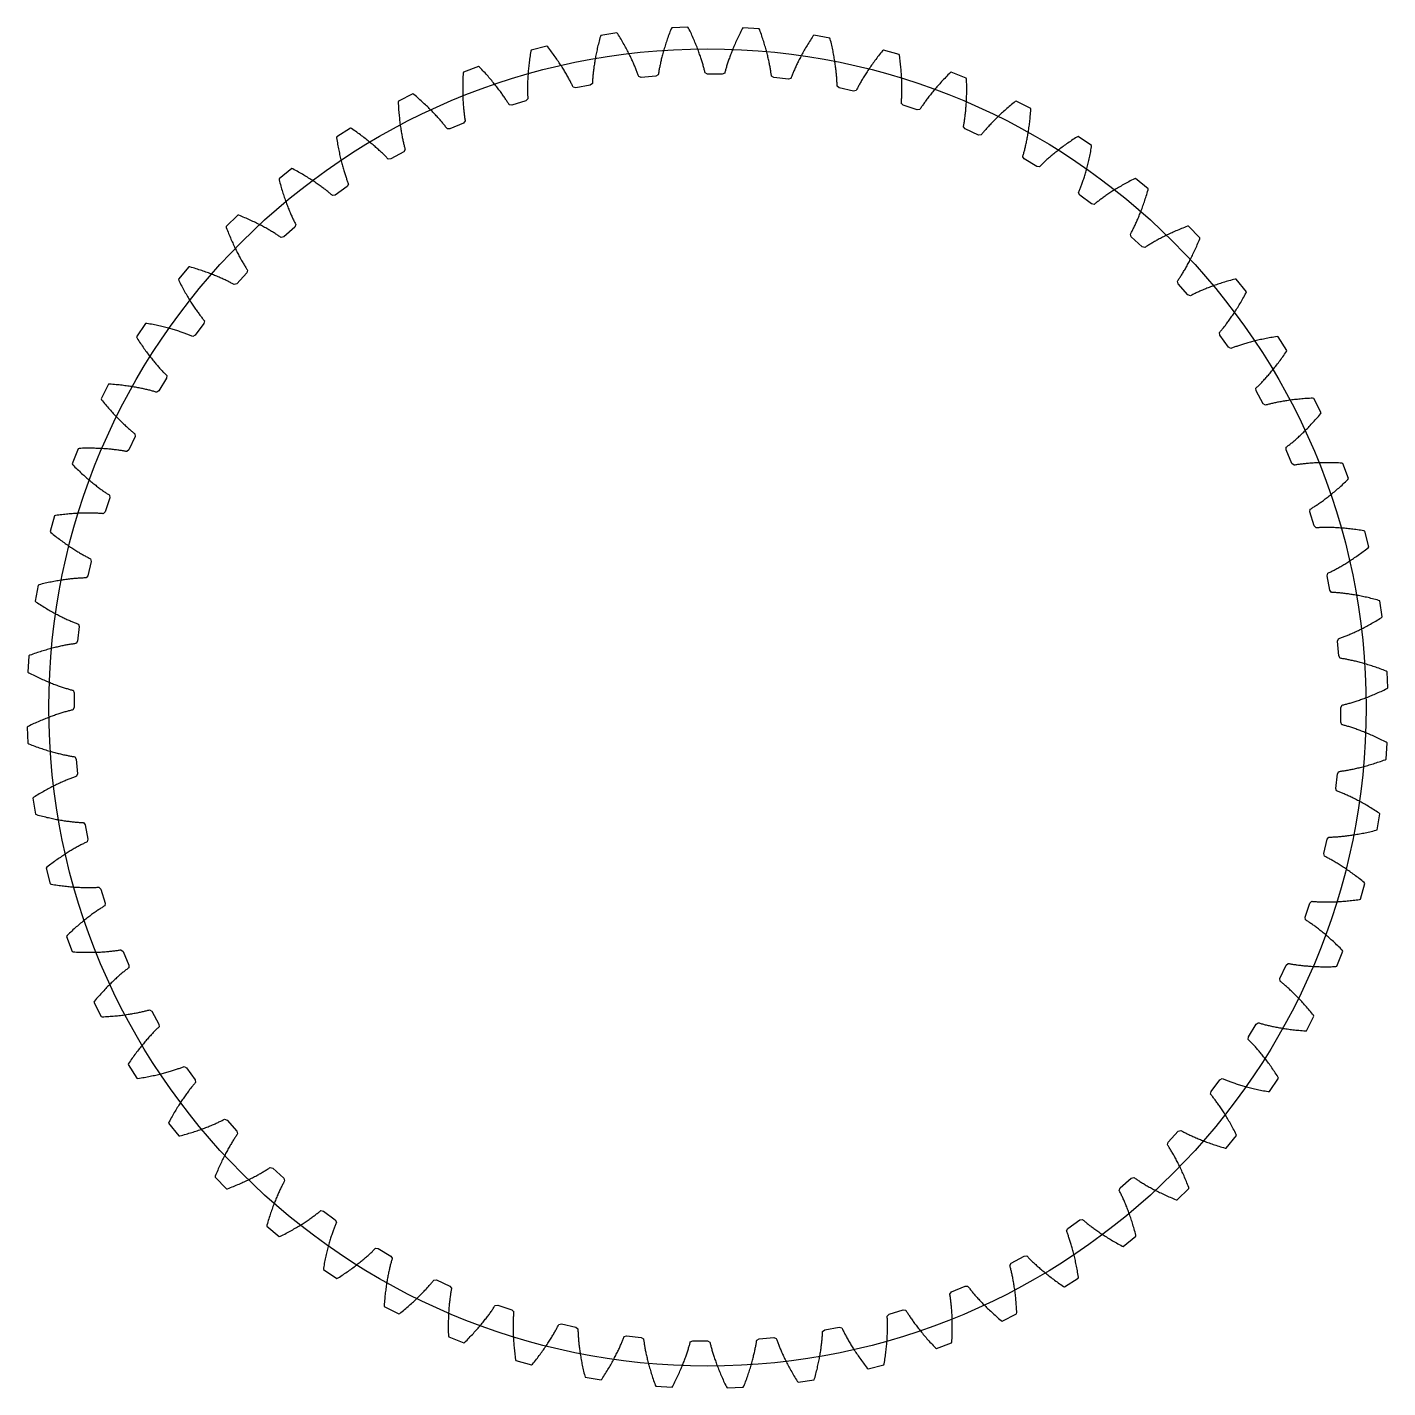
# Model space of a CAD drawing. Extents: x -35.5 to 37.4, y 109.8 to 182.7.
import ezdxf

# ---------------------------------------------------------------- set-up
doc = ezdxf.new("R2010")
doc.units = 0
doc.layers.get('0').update_dxf_attribs({"linetype": 'CONTINUOUS'})

msp = doc.modelspace()

# ---------------------------------------------------------------- linework, layer by layer
msp.add_lwpolyline([(34.893, 146.217), (34.96, 146.345), (35.003, 146.355), (35.047, 146.366), (35.092, 146.377), (35.139, 146.389), (35.186, 146.401), (35.234, 146.414), (35.283, 146.427), (35.334, 146.441), (35.385, 146.456), (35.437, 146.471), (35.49, 146.486), (35.545, 146.503), (35.6, 146.52), (35.656, 146.538), (35.713, 146.556), (35.771, 146.575), (35.83, 146.595), (35.89, 146.615), (35.951, 146.637), (36.013, 146.658), (36.076, 146.681), (36.14, 146.704), (36.204, 146.729), (36.27, 146.754), (36.336, 146.779), (36.404, 146.806), (36.472, 146.833), (36.541, 146.861), (36.611, 146.89), (36.682, 146.92), (36.753, 146.951), (36.826, 146.982), (36.899, 147.015), (36.974, 147.048), (37.049, 147.082), (37.125, 147.117), (37.201, 147.153), (37.279, 147.19), (37.357, 147.228), (37.406, 147.266), (37.37, 148.134), (37.319, 148.168), (37.238, 148.199), (37.157, 148.23), (37.078, 148.26), (37, 148.288), (36.922, 148.316), (36.845, 148.343), (36.77, 148.37), (36.695, 148.395), (36.621, 148.42), (36.548, 148.444), (36.476, 148.467), (36.404, 148.49), (36.334, 148.511), (36.265, 148.532), (36.197, 148.553), (36.129, 148.572), (36.063, 148.591), (35.997, 148.609), (35.933, 148.627), (35.87, 148.643), (35.807, 148.66), (35.746, 148.675), (35.685, 148.69), (35.626, 148.704), (35.567, 148.718), (35.51, 148.731), (35.453, 148.743), (35.398, 148.755), (35.344, 148.767), (35.29, 148.778), (35.238, 148.788), (35.187, 148.798), (35.137, 148.807), (35.088, 148.816), (35.039, 148.824), (34.992, 148.832), (34.946, 148.84), (34.902, 148.847), (34.858, 148.853), (34.78, 148.976), (34.707, 149.763), (34.76, 149.898), (34.802, 149.912), (34.845, 149.927), (34.889, 149.943), (34.933, 149.96), (34.979, 149.977), (35.026, 149.995), (35.073, 150.013), (35.122, 150.032), (35.171, 150.052), (35.222, 150.072), (35.273, 150.094), (35.325, 150.116), (35.378, 150.138), (35.433, 150.162), (35.487, 150.186), (35.543, 150.211), (35.6, 150.237), (35.657, 150.264), (35.716, 150.291), (35.775, 150.319), (35.835, 150.348), (35.896, 150.378), (35.958, 150.409), (36.02, 150.441), (36.084, 150.473), (36.148, 150.507), (36.213, 150.541), (36.279, 150.576), (36.345, 150.612), (36.413, 150.649), (36.481, 150.687), (36.55, 150.726), (36.619, 150.766), (36.689, 150.807), (36.761, 150.849), (36.832, 150.892), (36.905, 150.936), (36.978, 150.981), (37.052, 151.026), (37.096, 151.069), (36.971, 151.929), (36.916, 151.957), (36.832, 151.98), (36.749, 152.002), (36.667, 152.023), (36.586, 152.043), (36.506, 152.063), (36.426, 152.082), (36.348, 152.1), (36.271, 152.118), (36.195, 152.135), (36.12, 152.151), (36.046, 152.167), (35.973, 152.181), (35.901, 152.196), (35.83, 152.209), (35.759, 152.222), (35.69, 152.235), (35.622, 152.246), (35.556, 152.258), (35.49, 152.268), (35.425, 152.278), (35.361, 152.288), (35.298, 152.297), (35.236, 152.305), (35.176, 152.313), (35.116, 152.321), (35.058, 152.328), (35, 152.334), (34.944, 152.341), (34.889, 152.346), (34.835, 152.351), (34.782, 152.356), (34.73, 152.361), (34.679, 152.365), (34.629, 152.368), (34.58, 152.372), (34.533, 152.374), (34.486, 152.377), (34.441, 152.379), (34.396, 152.381), (34.307, 152.495), (34.151, 153.27), (34.19, 153.41), (34.23, 153.429), (34.271, 153.448), (34.313, 153.469), (34.356, 153.49), (34.4, 153.511), (34.444, 153.534), (34.49, 153.557), (34.536, 153.581), (34.583, 153.606), (34.631, 153.632), (34.68, 153.658), (34.73, 153.686), (34.78, 153.714), (34.831, 153.743), (34.883, 153.773), (34.936, 153.803), (34.99, 153.835), (35.044, 153.868), (35.1, 153.901), (35.156, 153.935), (35.212, 153.97), (35.27, 154.007), (35.328, 154.044), (35.387, 154.082), (35.446, 154.121), (35.507, 154.161), (35.568, 154.202), (35.63, 154.243), (35.692, 154.286), (35.755, 154.33), (35.819, 154.375), (35.883, 154.421), (35.948, 154.468), (36.014, 154.516), (36.08, 154.565), (36.147, 154.615), (36.215, 154.666), (36.283, 154.719), (36.351, 154.772), (36.391, 154.819), (36.176, 155.661), (36.119, 155.683), (36.033, 155.697), (35.948, 155.71), (35.864, 155.723), (35.781, 155.735), (35.7, 155.746), (35.619, 155.756), (35.54, 155.766), (35.461, 155.776), (35.384, 155.785), (35.307, 155.793), (35.232, 155.801), (35.157, 155.808), (35.084, 155.814), (35.012, 155.821), (34.941, 155.826), (34.871, 155.831), (34.802, 155.836), (34.735, 155.84), (34.668, 155.844), (34.602, 155.847), (34.538, 155.85), (34.475, 155.852), (34.412, 155.854), (34.351, 155.856), (34.291, 155.857), (34.232, 155.858), (34.175, 155.858), (34.118, 155.859), (34.062, 155.858), (34.008, 155.858), (33.955, 155.857), (33.902, 155.856), (33.851, 155.855), (33.802, 155.853), (33.753, 155.851), (33.705, 155.849), (33.659, 155.847), (33.613, 155.844), (33.569, 155.842), (33.468, 155.945), (33.232, 156.7), (33.256, 156.843), (33.294, 156.866), (33.333, 156.89), (33.373, 156.914), (33.413, 156.94), (33.454, 156.966), (33.496, 156.993), (33.539, 157.021), (33.582, 157.05), (33.627, 157.08), (33.672, 157.11), (33.717, 157.142), (33.764, 157.174), (33.811, 157.207), (33.859, 157.241), (33.908, 157.277), (33.957, 157.313), (34.007, 157.35), (34.058, 157.388), (34.109, 157.427), (34.161, 157.467), (34.214, 157.508), (34.268, 157.55), (34.322, 157.592), (34.376, 157.636), (34.431, 157.681), (34.487, 157.727), (34.544, 157.775), (34.601, 157.823), (34.658, 157.872), (34.716, 157.922), (34.775, 157.973), (34.834, 158.026), (34.894, 158.079), (34.954, 158.134), (35.015, 158.19), (35.077, 158.247), (35.138, 158.304), (35.201, 158.364), (35.263, 158.424), (35.298, 158.475), (34.996, 159.289), (34.937, 159.306), (34.85, 159.31), (34.764, 159.315), (34.679, 159.318), (34.596, 159.322), (34.513, 159.324), (34.432, 159.326), (34.352, 159.328), (34.273, 159.329), (34.195, 159.33), (34.118, 159.33), (34.042, 159.33), (33.968, 159.329), (33.894, 159.328), (33.822, 159.327), (33.751, 159.325), (33.68, 159.323), (33.612, 159.32), (33.544, 159.317), (33.477, 159.314), (33.411, 159.31), (33.347, 159.306), (33.284, 159.302), (33.222, 159.297), (33.161, 159.293), (33.101, 159.287), (33.042, 159.282), (32.985, 159.277), (32.928, 159.271), (32.873, 159.265), (32.819, 159.259), (32.766, 159.252), (32.714, 159.246), (32.664, 159.239), (32.614, 159.232), (32.566, 159.226), (32.519, 159.218), (32.473, 159.211), (32.428, 159.204), (32.384, 159.197), (32.273, 159.289), (31.96, 160.016), (31.969, 160.16), (32.004, 160.187), (32.04, 160.215), (32.077, 160.243), (32.114, 160.273), (32.153, 160.303), (32.192, 160.334), (32.231, 160.367), (32.271, 160.4), (32.312, 160.434), (32.354, 160.469), (32.396, 160.505), (32.439, 160.542), (32.482, 160.58), (32.527, 160.619), (32.571, 160.659), (32.617, 160.7), (32.663, 160.742), (32.709, 160.785), (32.756, 160.83), (32.804, 160.875), (32.852, 160.921), (32.901, 160.968), (32.95, 161.017), (32.999, 161.066), (33.05, 161.117), (33.1, 161.168), (33.152, 161.221), (33.203, 161.275), (33.255, 161.33), (33.308, 161.386), (33.361, 161.443), (33.414, 161.501), (33.468, 161.561), (33.523, 161.621), (33.577, 161.683), (33.632, 161.746), (33.688, 161.81), (33.743, 161.875), (33.799, 161.942), (33.829, 161.996), (33.443, 162.775), (33.382, 162.785), (33.295, 162.78), (33.21, 162.776), (33.125, 162.77), (33.042, 162.765), (32.96, 162.759), (32.878, 162.753), (32.799, 162.746), (32.72, 162.739), (32.642, 162.731), (32.566, 162.723), (32.49, 162.715), (32.416, 162.707), (32.343, 162.698), (32.271, 162.689), (32.201, 162.68), (32.131, 162.67), (32.063, 162.66), (31.996, 162.65), (31.93, 162.64), (31.865, 162.63), (31.802, 162.619), (31.739, 162.608), (31.678, 162.597), (31.618, 162.586), (31.559, 162.575), (31.501, 162.563), (31.444, 162.552), (31.389, 162.54), (31.335, 162.529), (31.281, 162.517), (31.229, 162.505), (31.179, 162.493), (31.129, 162.481), (31.08, 162.469), (31.033, 162.457), (30.987, 162.445), (30.942, 162.433), (30.898, 162.422), (30.855, 162.41), (30.735, 162.49), (30.348, 163.18), (30.341, 163.324), (30.374, 163.355), (30.407, 163.386), (30.44, 163.418), (30.475, 163.451), (30.509, 163.486), (30.545, 163.521), (30.581, 163.557), (30.617, 163.594), (30.654, 163.632), (30.692, 163.672), (30.73, 163.712), (30.769, 163.753), (30.808, 163.796), (30.848, 163.839), (30.889, 163.884), (30.929, 163.929), (30.971, 163.976), (31.012, 164.024), (31.054, 164.072), (31.097, 164.122), (31.14, 164.173), (31.184, 164.225), (31.228, 164.279), (31.272, 164.333), (31.317, 164.389), (31.362, 164.445), (31.407, 164.503), (31.453, 164.562), (31.499, 164.622), (31.545, 164.683), (31.592, 164.746), (31.639, 164.809), (31.686, 164.874), (31.734, 164.94), (31.782, 165.007), (31.83, 165.075), (31.878, 165.145), (31.927, 165.216), (31.976, 165.288), (31.999, 165.345), (31.535, 166.079), (31.473, 166.082), (31.387, 166.069), (31.302, 166.055), (31.219, 166.041), (31.136, 166.027), (31.055, 166.012), (30.975, 165.998), (30.896, 165.983), (30.819, 165.967), (30.742, 165.952), (30.667, 165.936), (30.593, 165.92), (30.52, 165.904), (30.449, 165.887), (30.378, 165.871), (30.309, 165.854), (30.241, 165.838), (30.174, 165.821), (30.108, 165.804), (30.044, 165.787), (29.98, 165.769), (29.918, 165.752), (29.857, 165.735), (29.797, 165.718), (29.739, 165.7), (29.681, 165.683), (29.625, 165.665), (29.57, 165.648), (29.516, 165.631), (29.463, 165.613), (29.412, 165.596), (29.361, 165.579), (29.312, 165.562), (29.264, 165.545), (29.217, 165.528), (29.171, 165.511), (29.126, 165.494), (29.083, 165.478), (29.04, 165.461), (28.999, 165.445), (28.871, 165.513), (28.413, 166.158), (28.392, 166.301), (28.421, 166.335), (28.451, 166.369), (28.481, 166.405), (28.511, 166.441), (28.542, 166.479), (28.574, 166.518), (28.606, 166.557), (28.638, 166.598), (28.671, 166.64), (28.705, 166.683), (28.739, 166.727), (28.773, 166.772), (28.807, 166.819), (28.843, 166.866), (28.878, 166.914), (28.914, 166.964), (28.95, 167.015), (28.986, 167.067), (29.023, 167.12), (29.06, 167.174), (29.098, 167.229), (29.136, 167.285), (29.174, 167.343), (29.212, 167.401), (29.251, 167.461), (29.29, 167.522), (29.329, 167.585), (29.368, 167.648), (29.408, 167.713), (29.447, 167.778), (29.487, 167.845), (29.528, 167.913), (29.568, 167.983), (29.608, 168.053), (29.649, 168.125), (29.69, 168.198), (29.731, 168.272), (29.772, 168.348), (29.813, 168.424), (29.83, 168.484), (29.291, 169.165), (29.229, 169.162), (29.145, 169.14), (29.062, 169.117), (28.981, 169.095), (28.9, 169.072), (28.821, 169.049), (28.743, 169.026), (28.666, 169.003), (28.591, 168.979), (28.516, 168.956), (28.443, 168.932), (28.371, 168.909), (28.301, 168.885), (28.231, 168.861), (28.163, 168.838), (28.095, 168.814), (28.03, 168.79), (27.965, 168.766), (27.901, 168.742), (27.839, 168.719), (27.778, 168.695), (27.718, 168.671), (27.659, 168.648), (27.601, 168.624), (27.544, 168.601), (27.489, 168.578), (27.435, 168.554), (27.382, 168.531), (27.33, 168.509), (27.28, 168.486), (27.23, 168.463), (27.182, 168.441), (27.134, 168.419), (27.088, 168.397), (27.043, 168.375), (27, 168.353), (26.957, 168.332), (26.915, 168.311), (26.875, 168.29), (26.836, 168.27), (26.701, 168.324), (26.179, 168.917), (26.143, 169.058), (26.168, 169.094), (26.194, 169.132), (26.22, 169.17), (26.246, 169.21), (26.273, 169.25), (26.301, 169.292), (26.328, 169.335), (26.356, 169.379), (26.385, 169.424), (26.414, 169.47), (26.443, 169.518), (26.472, 169.566), (26.501, 169.616), (26.531, 169.667), (26.562, 169.719), (26.592, 169.772), (26.623, 169.826), (26.654, 169.881), (26.685, 169.938), (26.716, 169.995), (26.747, 170.054), (26.779, 170.114), (26.811, 170.175), (26.843, 170.238), (26.875, 170.301), (26.907, 170.366), (26.94, 170.432), (26.972, 170.499), (27.005, 170.568), (27.038, 170.637), (27.07, 170.708), (27.103, 170.78), (27.136, 170.853), (27.169, 170.928), (27.202, 171.003), (27.235, 171.08), (27.268, 171.158), (27.3, 171.237), (27.333, 171.318), (27.344, 171.379), (26.737, 172), (26.676, 171.991), (26.595, 171.96), (26.515, 171.929), (26.436, 171.898), (26.358, 171.867), (26.282, 171.835), (26.207, 171.804), (26.133, 171.773), (26.06, 171.742), (25.989, 171.711), (25.918, 171.68), (25.849, 171.649), (25.781, 171.618), (25.715, 171.587), (25.649, 171.556), (25.585, 171.526), (25.522, 171.495), (25.46, 171.465), (25.399, 171.434), (25.339, 171.404), (25.281, 171.374), (25.224, 171.345), (25.168, 171.315), (25.113, 171.286), (25.059, 171.256), (25.007, 171.227), (24.955, 171.199), (24.905, 171.17), (24.856, 171.142), (24.808, 171.114), (24.761, 171.087), (24.715, 171.059), (24.67, 171.032), (24.627, 171.006), (24.584, 170.979), (24.543, 170.953), (24.503, 170.928), (24.464, 170.902), (24.426, 170.878), (24.389, 170.853), (24.249, 170.892), (23.668, 171.428), (23.617, 171.564), (23.639, 171.603), (23.66, 171.643), (23.682, 171.684), (23.705, 171.726), (23.727, 171.769), (23.75, 171.814), (23.773, 171.859), (23.796, 171.906), (23.82, 171.954), (23.843, 172.003), (23.867, 172.053), (23.891, 172.104), (23.916, 172.157), (23.94, 172.21), (23.965, 172.265), (23.989, 172.321), (24.014, 172.378), (24.039, 172.436), (24.064, 172.496), (24.089, 172.557), (24.115, 172.618), (24.14, 172.681), (24.165, 172.746), (24.19, 172.811), (24.216, 172.878), (24.241, 172.945), (24.266, 173.014), (24.292, 173.085), (24.317, 173.156), (24.342, 173.229), (24.367, 173.302), (24.393, 173.377), (24.418, 173.454), (24.442, 173.531), (24.467, 173.61), (24.492, 173.69), (24.516, 173.771), (24.541, 173.853), (24.565, 173.936), (24.57, 173.998), (23.901, 174.553), (23.841, 174.537), (23.764, 174.497), (23.687, 174.458), (23.612, 174.419), (23.538, 174.38), (23.465, 174.341), (23.394, 174.302), (23.324, 174.264), (23.255, 174.225), (23.187, 174.187), (23.12, 174.149), (23.055, 174.111), (22.99, 174.073), (22.927, 174.035), (22.865, 173.998), (22.804, 173.96), (22.745, 173.923), (22.686, 173.887), (22.629, 173.85), (22.573, 173.814), (22.518, 173.778), (22.464, 173.742), (22.412, 173.707), (22.36, 173.672), (22.31, 173.638), (22.261, 173.603), (22.212, 173.569), (22.165, 173.536), (22.119, 173.503), (22.075, 173.47), (22.031, 173.437), (21.988, 173.405), (21.947, 173.374), (21.906, 173.343), (21.867, 173.312), (21.828, 173.282), (21.791, 173.252), (21.755, 173.223), (21.719, 173.195), (21.685, 173.166), (21.542, 173.191), (20.908, 173.663), (20.844, 173.793), (20.861, 173.834), (20.878, 173.876), (20.896, 173.919), (20.914, 173.963), (20.931, 174.009), (20.949, 174.055), (20.968, 174.103), (20.986, 174.152), (21.004, 174.202), (21.023, 174.253), (21.041, 174.305), (21.06, 174.359), (21.079, 174.413), (21.097, 174.469), (21.116, 174.526), (21.135, 174.585), (21.153, 174.644), (21.172, 174.705), (21.191, 174.766), (21.209, 174.829), (21.228, 174.893), (21.247, 174.959), (21.265, 175.025), (21.283, 175.093), (21.302, 175.162), (21.32, 175.232), (21.338, 175.303), (21.356, 175.375), (21.373, 175.449), (21.391, 175.524), (21.408, 175.6), (21.425, 175.677), (21.442, 175.756), (21.459, 175.835), (21.475, 175.916), (21.491, 175.998), (21.507, 176.081), (21.523, 176.166), (21.538, 176.251), (21.536, 176.313), (20.813, 176.795), (20.756, 176.773), (20.683, 176.725), (20.611, 176.678), (20.54, 176.632), (20.471, 176.585), (20.402, 176.539), (20.335, 176.493), (20.269, 176.447), (20.205, 176.401), (20.141, 176.356), (20.079, 176.311), (20.018, 176.266), (19.958, 176.222), (19.899, 176.178), (19.841, 176.134), (19.785, 176.091), (19.729, 176.048), (19.675, 176.005), (19.622, 175.963), (19.57, 175.921), (19.519, 175.88), (19.469, 175.839), (19.421, 175.798), (19.373, 175.758), (19.327, 175.718), (19.281, 175.679), (19.237, 175.64), (19.194, 175.602), (19.151, 175.564), (19.11, 175.527), (19.07, 175.49), (19.031, 175.454), (18.993, 175.418), (18.956, 175.383), (18.92, 175.348), (18.885, 175.314), (18.851, 175.281), (18.818, 175.248), (18.786, 175.216), (18.755, 175.184), (18.61, 175.194), (17.93, 175.597), (17.852, 175.719), (17.865, 175.762), (17.878, 175.805), (17.891, 175.85), (17.904, 175.896), (17.917, 175.943), (17.93, 175.991), (17.943, 176.041), (17.956, 176.091), (17.969, 176.143), (17.982, 176.196), (17.995, 176.25), (18.008, 176.305), (18.021, 176.361), (18.034, 176.419), (18.046, 176.477), (18.059, 176.537), (18.071, 176.598), (18.084, 176.66), (18.096, 176.724), (18.108, 176.788), (18.12, 176.854), (18.131, 176.921), (18.143, 176.989), (18.154, 177.058), (18.165, 177.129), (18.175, 177.2), (18.186, 177.273), (18.196, 177.347), (18.206, 177.422), (18.215, 177.498), (18.225, 177.576), (18.234, 177.654), (18.242, 177.734), (18.251, 177.815), (18.258, 177.897), (18.266, 177.98), (18.273, 178.065), (18.28, 178.15), (18.286, 178.237), (18.278, 178.298), (17.508, 178.702), (17.453, 178.674), (17.386, 178.619), (17.319, 178.565), (17.254, 178.511), (17.189, 178.457), (17.126, 178.404), (17.065, 178.351), (17.004, 178.299), (16.944, 178.247), (16.886, 178.195), (16.829, 178.144), (16.772, 178.093), (16.717, 178.043), (16.664, 177.993), (16.611, 177.943), (16.559, 177.894), (16.508, 177.846), (16.459, 177.798), (16.411, 177.75), (16.363, 177.703), (16.317, 177.656), (16.272, 177.61), (16.228, 177.565), (16.184, 177.52), (16.142, 177.476), (16.101, 177.432), (16.061, 177.389), (16.022, 177.346), (15.984, 177.304), (15.947, 177.263), (15.911, 177.222), (15.876, 177.182), (15.842, 177.142), (15.809, 177.104), (15.776, 177.065), (15.745, 177.028), (15.715, 176.991), (15.685, 176.955), (15.657, 176.92), (15.629, 176.885), (15.485, 176.879), (14.766, 177.209), (14.676, 177.323), (14.684, 177.366), (14.693, 177.411), (14.701, 177.457), (14.709, 177.504), (14.717, 177.552), (14.725, 177.601), (14.733, 177.652), (14.74, 177.703), (14.748, 177.756), (14.755, 177.81), (14.763, 177.865), (14.77, 177.921), (14.777, 177.979), (14.783, 178.037), (14.79, 178.097), (14.796, 178.158), (14.802, 178.22), (14.808, 178.283), (14.813, 178.347), (14.818, 178.413), (14.823, 178.479), (14.828, 178.547), (14.832, 178.616), (14.836, 178.686), (14.839, 178.757), (14.842, 178.829), (14.845, 178.903), (14.848, 178.977), (14.85, 179.053), (14.851, 179.13), (14.852, 179.208), (14.853, 179.287), (14.853, 179.367), (14.853, 179.448), (14.852, 179.531), (14.851, 179.614), (14.849, 179.699), (14.847, 179.785), (14.844, 179.872), (14.829, 179.932), (14.022, 180.253), (13.97, 180.219), (13.909, 180.158), (13.848, 180.097), (13.789, 180.037), (13.73, 179.977), (13.673, 179.917), (13.617, 179.858), (13.562, 179.8), (13.509, 179.742), (13.456, 179.684), (13.404, 179.627), (13.354, 179.571), (13.304, 179.515), (13.256, 179.459), (13.209, 179.405), (13.162, 179.351), (13.117, 179.297), (13.073, 179.244), (13.03, 179.192), (12.988, 179.14), (12.947, 179.089), (12.906, 179.038), (12.867, 178.988), (12.829, 178.939), (12.792, 178.891), (12.755, 178.843), (12.72, 178.796), (12.686, 178.749), (12.652, 178.703), (12.62, 178.658), (12.588, 178.614), (12.558, 178.571), (12.528, 178.528), (12.499, 178.486), (12.471, 178.444), (12.444, 178.404), (12.417, 178.364), (12.392, 178.325), (12.367, 178.287), (12.343, 178.25), (12.2, 178.229), (11.451, 178.482), (11.349, 178.585), (11.353, 178.63), (11.357, 178.675), (11.36, 178.721), (11.363, 178.769), (11.366, 178.818), (11.369, 178.867), (11.372, 178.918), (11.374, 178.971), (11.376, 179.024), (11.378, 179.078), (11.379, 179.134), (11.38, 179.19), (11.381, 179.248), (11.382, 179.307), (11.382, 179.367), (11.381, 179.428), (11.381, 179.49), (11.38, 179.554), (11.379, 179.618), (11.377, 179.684), (11.375, 179.751), (11.372, 179.819), (11.369, 179.887), (11.366, 179.958), (11.362, 180.029), (11.357, 180.101), (11.353, 180.174), (11.347, 180.249), (11.341, 180.324), (11.335, 180.401), (11.328, 180.478), (11.32, 180.557), (11.312, 180.637), (11.303, 180.718), (11.294, 180.8), (11.284, 180.883), (11.273, 180.967), (11.262, 181.052), (11.25, 181.138), (11.229, 181.196), (10.393, 181.431), (10.345, 181.392), (10.29, 181.325), (10.236, 181.258), (10.183, 181.191), (10.132, 181.126), (10.081, 181.061), (10.032, 180.996), (9.983, 180.932), (9.936, 180.869), (9.889, 180.806), (9.844, 180.744), (9.8, 180.683), (9.756, 180.622), (9.714, 180.562), (9.673, 180.502), (9.632, 180.444), (9.593, 180.386), (9.554, 180.328), (9.517, 180.272), (9.48, 180.216), (9.445, 180.161), (9.41, 180.106), (9.376, 180.053), (9.344, 180), (9.312, 179.948), (9.281, 179.896), (9.25, 179.846), (9.221, 179.796), (9.193, 179.747), (9.165, 179.699), (9.138, 179.651), (9.112, 179.605), (9.087, 179.559), (9.063, 179.514), (9.039, 179.47), (9.016, 179.427), (8.994, 179.385), (8.973, 179.343), (8.952, 179.303), (8.933, 179.263), (8.792, 179.227), (8.021, 179.401), (7.909, 179.493), (7.908, 179.538), (7.907, 179.583), (7.905, 179.63), (7.904, 179.677), (7.902, 179.726), (7.899, 179.776), (7.896, 179.827), (7.893, 179.879), (7.89, 179.932), (7.886, 179.986), (7.881, 180.042), (7.876, 180.098), (7.871, 180.156), (7.866, 180.214), (7.859, 180.274), (7.853, 180.335), (7.846, 180.397), (7.838, 180.46), (7.83, 180.524), (7.822, 180.589), (7.813, 180.655), (7.803, 180.722), (7.793, 180.79), (7.782, 180.86), (7.771, 180.93), (7.759, 181.001), (7.746, 181.074), (7.733, 181.147), (7.719, 181.222), (7.705, 181.297), (7.69, 181.374), (7.674, 181.451), (7.657, 181.53), (7.64, 181.609), (7.622, 181.69), (7.604, 181.771), (7.585, 181.854), (7.564, 181.937), (7.544, 182.022), (7.517, 182.077), (6.661, 182.223), (6.617, 182.18), (6.569, 182.107), (6.523, 182.035), (6.477, 181.963), (6.433, 181.892), (6.389, 181.822), (6.346, 181.753), (6.305, 181.684), (6.264, 181.616), (6.225, 181.549), (6.186, 181.483), (6.149, 181.417), (6.112, 181.352), (6.076, 181.288), (6.041, 181.225), (6.007, 181.162), (5.974, 181.1), (5.942, 181.039), (5.91, 180.979), (5.88, 180.92), (5.85, 180.861), (5.821, 180.803), (5.794, 180.746), (5.766, 180.69), (5.74, 180.635), (5.715, 180.581), (5.69, 180.527), (5.666, 180.475), (5.643, 180.423), (5.62, 180.372), (5.598, 180.322), (5.578, 180.273), (5.557, 180.225), (5.538, 180.178), (5.519, 180.132), (5.501, 180.087), (5.483, 180.042), (5.466, 179.999), (5.45, 179.956), (5.435, 179.915), (5.299, 179.865), (4.513, 179.956), (4.393, 180.037), (4.387, 180.081), (4.381, 180.126), (4.375, 180.172), (4.368, 180.219), (4.361, 180.267), (4.353, 180.317), (4.345, 180.367), (4.336, 180.418), (4.327, 180.471), (4.318, 180.525), (4.308, 180.579), (4.297, 180.635), (4.286, 180.691), (4.274, 180.749), (4.262, 180.808), (4.249, 180.868), (4.235, 180.929), (4.221, 180.99), (4.207, 181.053), (4.191, 181.117), (4.175, 181.182), (4.159, 181.248), (4.141, 181.314), (4.123, 181.382), (4.105, 181.451), (4.086, 181.521), (4.065, 181.591), (4.045, 181.663), (4.023, 181.736), (4.001, 181.809), (3.978, 181.884), (3.954, 181.959), (3.93, 182.036), (3.904, 182.113), (3.878, 182.191), (3.851, 182.27), (3.823, 182.35), (3.795, 182.431), (3.765, 182.513), (3.732, 182.565), (2.866, 182.621), (2.827, 182.573), (2.787, 182.496), (2.748, 182.419), (2.71, 182.343), (2.673, 182.268), (2.638, 182.194), (2.602, 182.121), (2.568, 182.048), (2.535, 181.976), (2.503, 181.905), (2.471, 181.835), (2.441, 181.766), (2.411, 181.697), (2.382, 181.63), (2.354, 181.563), (2.327, 181.497), (2.3, 181.432), (2.275, 181.368), (2.25, 181.305), (2.226, 181.243), (2.202, 181.182), (2.18, 181.121), (2.158, 181.062), (2.137, 181.003), (2.116, 180.945), (2.097, 180.889), (2.077, 180.833), (2.059, 180.778), (2.041, 180.724), (2.024, 180.672), (2.008, 180.62), (1.992, 180.569), (1.977, 180.519), (1.963, 180.47), (1.949, 180.422), (1.936, 180.375), (1.923, 180.329), (1.911, 180.284), (1.899, 180.24), (1.888, 180.197), (1.758, 180.133), (0.967, 180.142), (0.839, 180.209), (0.829, 180.253), (0.818, 180.297), (0.807, 180.342), (0.795, 180.388), (0.783, 180.435), (0.77, 180.484), (0.757, 180.533), (0.743, 180.583), (0.728, 180.635), (0.713, 180.687), (0.698, 180.74), (0.681, 180.794), (0.664, 180.85), (0.646, 180.906), (0.628, 180.963), (0.609, 181.021), (0.589, 181.08), (0.569, 181.14), (0.547, 181.201), (0.526, 181.263), (0.503, 181.326), (0.48, 181.389), (0.455, 181.454), (0.43, 181.519), (0.405, 181.586), (0.378, 181.653), (0.351, 181.721), (0.323, 181.791), (0.294, 181.861), (0.264, 181.931), (0.233, 182.003), (0.202, 182.076), (0.169, 182.149), (0.136, 182.223), (0.102, 182.298), (0.067, 182.374), (0.031, 182.451), (-0.006, 182.528), (-0.044, 182.607), (-0.082, 182.655), (-0.95, 182.62), (-0.984, 182.568), (-1.015, 182.487), (-1.046, 182.407), (-1.075, 182.328), (-1.104, 182.249), (-1.132, 182.172), (-1.159, 182.095), (-1.186, 182.019), (-1.211, 181.944), (-1.236, 181.87), (-1.26, 181.797), (-1.283, 181.725), (-1.306, 181.654), (-1.327, 181.584), (-1.348, 181.515), (-1.369, 181.446), (-1.388, 181.379), (-1.407, 181.312), (-1.425, 181.247), (-1.443, 181.183), (-1.459, 181.119), (-1.476, 181.057), (-1.491, 180.995), (-1.506, 180.935), (-1.52, 180.875), (-1.534, 180.817), (-1.547, 180.759), (-1.559, 180.703), (-1.571, 180.648), (-1.583, 180.593), (-1.594, 180.54), (-1.604, 180.488), (-1.614, 180.436), (-1.623, 180.386), (-1.632, 180.337), (-1.64, 180.289), (-1.648, 180.242), (-1.656, 180.196), (-1.663, 180.151), (-1.669, 180.107), (-1.792, 180.03), (-2.579, 179.956), (-2.714, 180.01), (-2.728, 180.052), (-2.743, 180.094), (-2.759, 180.138), (-2.776, 180.183), (-2.793, 180.229), (-2.811, 180.275), (-2.829, 180.323), (-2.848, 180.372), (-2.868, 180.421), (-2.888, 180.471), (-2.91, 180.523), (-2.932, 180.575), (-2.954, 180.628), (-2.978, 180.682), (-3.002, 180.737), (-3.027, 180.793), (-3.053, 180.849), (-3.08, 180.907), (-3.107, 180.965), (-3.135, 181.025), (-3.164, 181.085), (-3.194, 181.146), (-3.225, 181.207), (-3.257, 181.27), (-3.289, 181.333), (-3.323, 181.398), (-3.357, 181.463), (-3.392, 181.528), (-3.428, 181.595), (-3.465, 181.662), (-3.503, 181.73), (-3.542, 181.799), (-3.582, 181.869), (-3.623, 181.939), (-3.665, 182.01), (-3.708, 182.082), (-3.752, 182.154), (-3.797, 182.228), (-3.842, 182.301), (-3.885, 182.346), (-4.745, 182.22), (-4.773, 182.165), (-4.796, 182.081), (-4.818, 181.998), (-4.839, 181.916), (-4.859, 181.835), (-4.879, 181.755), (-4.898, 181.676), (-4.916, 181.598), (-4.934, 181.521), (-4.951, 181.445), (-4.967, 181.37), (-4.983, 181.295), (-4.997, 181.222), (-5.012, 181.15), (-5.025, 181.079), (-5.038, 181.009), (-5.051, 180.94), (-5.062, 180.872), (-5.074, 180.805), (-5.084, 180.739), (-5.094, 180.674), (-5.104, 180.611), (-5.113, 180.548), (-5.121, 180.486), (-5.129, 180.425), (-5.137, 180.366), (-5.144, 180.307), (-5.15, 180.25), (-5.157, 180.194), (-5.162, 180.138), (-5.167, 180.084), (-5.172, 180.031), (-5.177, 179.979), (-5.181, 179.928), (-5.184, 179.879), (-5.187, 179.83), (-5.19, 179.782), (-5.193, 179.736), (-5.195, 179.69), (-5.197, 179.646), (-5.311, 179.556), (-6.086, 179.401), (-6.226, 179.44), (-6.245, 179.48), (-6.264, 179.521), (-6.285, 179.563), (-6.306, 179.606), (-6.327, 179.649), (-6.35, 179.694), (-6.373, 179.739), (-6.397, 179.786), (-6.422, 179.833), (-6.448, 179.881), (-6.474, 179.93), (-6.502, 179.979), (-6.53, 180.03), (-6.559, 180.081), (-6.589, 180.133), (-6.619, 180.186), (-6.651, 180.24), (-6.684, 180.294), (-6.717, 180.349), (-6.751, 180.405), (-6.786, 180.462), (-6.823, 180.519), (-6.86, 180.578), (-6.898, 180.636), (-6.937, 180.696), (-6.977, 180.756), (-7.018, 180.817), (-7.059, 180.879), (-7.102, 180.942), (-7.146, 181.005), (-7.191, 181.068), (-7.237, 181.133), (-7.284, 181.198), (-7.332, 181.264), (-7.381, 181.33), (-7.431, 181.397), (-7.482, 181.464), (-7.535, 181.532), (-7.588, 181.601), (-7.635, 181.641), (-8.477, 181.426), (-8.499, 181.368), (-8.513, 181.282), (-8.526, 181.198), (-8.539, 181.114), (-8.551, 181.031), (-8.562, 180.949), (-8.572, 180.869), (-8.582, 180.789), (-8.592, 180.711), (-8.601, 180.633), (-8.609, 180.557), (-8.617, 180.481), (-8.624, 180.407), (-8.63, 180.334), (-8.637, 180.262), (-8.642, 180.191), (-8.647, 180.121), (-8.652, 180.052), (-8.656, 179.984), (-8.66, 179.918), (-8.663, 179.852), (-8.666, 179.788), (-8.668, 179.724), (-8.67, 179.662), (-8.672, 179.601), (-8.673, 179.541), (-8.674, 179.482), (-8.674, 179.424), (-8.675, 179.367), (-8.674, 179.312), (-8.674, 179.257), (-8.673, 179.204), (-8.672, 179.152), (-8.671, 179.101), (-8.669, 179.051), (-8.667, 179.002), (-8.665, 178.955), (-8.663, 178.908), (-8.66, 178.863), (-8.658, 178.819), (-8.761, 178.717), (-9.516, 178.482), (-9.659, 178.506), (-9.682, 178.544), (-9.706, 178.583), (-9.73, 178.622), (-9.756, 178.663), (-9.782, 178.704), (-9.809, 178.746), (-9.837, 178.788), (-9.866, 178.832), (-9.896, 178.876), (-9.926, 178.921), (-9.958, 178.967), (-9.99, 179.014), (-10.023, 179.061), (-10.057, 179.109), (-10.093, 179.157), (-10.129, 179.207), (-10.166, 179.257), (-10.204, 179.308), (-10.243, 179.359), (-10.283, 179.411), (-10.324, 179.464), (-10.366, 179.517), (-10.408, 179.571), (-10.452, 179.626), (-10.497, 179.681), (-10.543, 179.737), (-10.591, 179.793), (-10.639, 179.85), (-10.688, 179.908), (-10.738, 179.966), (-10.789, 180.025), (-10.842, 180.084), (-10.895, 180.144), (-10.95, 180.204), (-11.006, 180.265), (-11.063, 180.326), (-11.12, 180.388), (-11.18, 180.45), (-11.24, 180.513), (-11.291, 180.548), (-12.105, 180.246), (-12.122, 180.186), (-12.126, 180.099), (-12.131, 180.014), (-12.134, 179.929), (-12.138, 179.845), (-12.14, 179.763), (-12.142, 179.682), (-12.144, 179.602), (-12.145, 179.522), (-12.146, 179.444), (-12.146, 179.368), (-12.146, 179.292), (-12.145, 179.217), (-12.144, 179.144), (-12.143, 179.071), (-12.141, 179), (-12.139, 178.93), (-12.136, 178.861), (-12.133, 178.793), (-12.13, 178.727), (-12.126, 178.661), (-12.122, 178.597), (-12.118, 178.533), (-12.113, 178.471), (-12.109, 178.41), (-12.103, 178.351), (-12.098, 178.292), (-12.093, 178.234), (-12.087, 178.178), (-12.081, 178.123), (-12.075, 178.069), (-12.068, 178.016), (-12.062, 177.964), (-12.055, 177.913), (-12.048, 177.864), (-12.042, 177.816), (-12.034, 177.768), (-12.027, 177.722), (-12.02, 177.678), (-12.013, 177.634), (-12.105, 177.522), (-12.832, 177.209), (-12.976, 177.218), (-13.003, 177.254), (-13.031, 177.29), (-13.059, 177.327), (-13.089, 177.364), (-13.119, 177.402), (-13.15, 177.441), (-13.183, 177.481), (-13.216, 177.521), (-13.25, 177.562), (-13.285, 177.603), (-13.321, 177.646), (-13.358, 177.689), (-13.396, 177.732), (-13.435, 177.776), (-13.475, 177.821), (-13.516, 177.866), (-13.558, 177.912), (-13.601, 177.959), (-13.646, 178.006), (-13.691, 178.053), (-13.737, 178.101), (-13.784, 178.15), (-13.833, 178.199), (-13.882, 178.249), (-13.933, 178.299), (-13.984, 178.35), (-14.037, 178.401), (-14.091, 178.453), (-14.146, 178.505), (-14.202, 178.558), (-14.259, 178.611), (-14.317, 178.664), (-14.377, 178.718), (-14.437, 178.772), (-14.499, 178.827), (-14.562, 178.882), (-14.626, 178.937), (-14.691, 178.993), (-14.758, 179.049), (-14.812, 179.078), (-15.591, 178.693), (-15.601, 178.632), (-15.596, 178.545), (-15.592, 178.459), (-15.586, 178.375), (-15.581, 178.291), (-15.575, 178.209), (-15.569, 178.128), (-15.562, 178.048), (-15.555, 177.969), (-15.547, 177.892), (-15.539, 177.815), (-15.531, 177.74), (-15.523, 177.666), (-15.514, 177.593), (-15.505, 177.521), (-15.496, 177.45), (-15.486, 177.381), (-15.476, 177.313), (-15.466, 177.246), (-15.456, 177.18), (-15.446, 177.115), (-15.435, 177.051), (-15.424, 176.989), (-15.413, 176.927), (-15.402, 176.867), (-15.391, 176.808), (-15.379, 176.75), (-15.368, 176.694), (-15.356, 176.638), (-15.345, 176.584), (-15.333, 176.531), (-15.321, 176.479), (-15.309, 176.428), (-15.297, 176.379), (-15.285, 176.33), (-15.273, 176.283), (-15.261, 176.237), (-15.249, 176.192), (-15.238, 176.148), (-15.226, 176.105), (-15.306, 175.984), (-15.996, 175.597), (-16.14, 175.591), (-16.171, 175.623), (-16.202, 175.656), (-16.234, 175.69), (-16.267, 175.724), (-16.302, 175.759), (-16.337, 175.794), (-16.373, 175.83), (-16.41, 175.867), (-16.448, 175.904), (-16.488, 175.942), (-16.528, 175.98), (-16.569, 176.019), (-16.612, 176.058), (-16.655, 176.098), (-16.7, 176.138), (-16.745, 176.179), (-16.792, 176.22), (-16.84, 176.262), (-16.888, 176.304), (-16.938, 176.347), (-16.989, 176.39), (-17.041, 176.433), (-17.095, 176.477), (-17.149, 176.521), (-17.205, 176.566), (-17.261, 176.611), (-17.319, 176.657), (-17.378, 176.702), (-17.438, 176.748), (-17.499, 176.795), (-17.562, 176.842), (-17.625, 176.889), (-17.69, 176.936), (-17.756, 176.984), (-17.823, 177.032), (-17.891, 177.08), (-17.961, 177.128), (-18.032, 177.177), (-18.104, 177.225), (-18.161, 177.249), (-18.895, 176.784), (-18.898, 176.723), (-18.885, 176.637), (-18.871, 176.552), (-18.857, 176.468), (-18.843, 176.386), (-18.828, 176.305), (-18.814, 176.225), (-18.799, 176.146), (-18.783, 176.068), (-18.768, 175.992), (-18.752, 175.917), (-18.736, 175.843), (-18.72, 175.77), (-18.703, 175.698), (-18.687, 175.628), (-18.67, 175.558), (-18.654, 175.49), (-18.637, 175.423), (-18.62, 175.358), (-18.603, 175.293), (-18.585, 175.23), (-18.568, 175.168), (-18.551, 175.107), (-18.534, 175.047), (-18.516, 174.988), (-18.499, 174.931), (-18.481, 174.875), (-18.464, 174.819), (-18.447, 174.765), (-18.429, 174.713), (-18.412, 174.661), (-18.395, 174.611), (-18.378, 174.561), (-18.361, 174.513), (-18.344, 174.466), (-18.327, 174.42), (-18.31, 174.376), (-18.294, 174.332), (-18.277, 174.29), (-18.261, 174.249), (-18.329, 174.12), (-18.974, 173.663), (-19.117, 173.642), (-19.151, 173.671), (-19.185, 173.7), (-19.221, 173.73), (-19.257, 173.761), (-19.295, 173.792), (-19.334, 173.824), (-19.373, 173.856), (-19.414, 173.888), (-19.456, 173.921), (-19.499, 173.954), (-19.543, 173.988), (-19.588, 174.022), (-19.635, 174.057), (-19.682, 174.092), (-19.73, 174.128), (-19.78, 174.163), (-19.831, 174.199), (-19.883, 174.236), (-19.936, 174.273), (-19.99, 174.31), (-20.045, 174.348), (-20.101, 174.385), (-20.159, 174.423), (-20.217, 174.462), (-20.277, 174.5), (-20.338, 174.539), (-20.401, 174.578), (-20.464, 174.618), (-20.529, 174.657), (-20.594, 174.697), (-20.661, 174.737), (-20.729, 174.777), (-20.799, 174.818), (-20.869, 174.858), (-20.941, 174.899), (-21.014, 174.939), (-21.088, 174.98), (-21.164, 175.021), (-21.24, 175.062), (-21.3, 175.079), (-21.981, 174.541), (-21.978, 174.479), (-21.956, 174.395), (-21.933, 174.312), (-21.911, 174.23), (-21.888, 174.15), (-21.865, 174.071), (-21.842, 173.993), (-21.819, 173.916), (-21.795, 173.84), (-21.772, 173.766), (-21.748, 173.693), (-21.725, 173.621), (-21.701, 173.55), (-21.677, 173.481), (-21.654, 173.412), (-21.63, 173.345), (-21.606, 173.279), (-21.582, 173.214), (-21.558, 173.151), (-21.535, 173.088), (-21.511, 173.027), (-21.487, 172.967), (-21.464, 172.908), (-21.44, 172.851), (-21.417, 172.794), (-21.394, 172.739), (-21.37, 172.685), (-21.347, 172.632), (-21.325, 172.58), (-21.302, 172.529), (-21.279, 172.48), (-21.257, 172.431), (-21.235, 172.384), (-21.213, 172.338), (-21.191, 172.293), (-21.169, 172.249), (-21.148, 172.206), (-21.127, 172.165), (-21.106, 172.125), (-21.086, 172.085), (-21.14, 171.951), (-21.733, 171.428), (-21.874, 171.392), (-21.91, 171.418), (-21.948, 171.443), (-21.986, 171.47), (-22.026, 171.496), (-22.066, 171.523), (-22.108, 171.55), (-22.151, 171.578), (-22.195, 171.606), (-22.24, 171.634), (-22.286, 171.663), (-22.334, 171.692), (-22.382, 171.721), (-22.432, 171.751), (-22.483, 171.781), (-22.535, 171.811), (-22.588, 171.842), (-22.642, 171.872), (-22.697, 171.903), (-22.754, 171.934), (-22.811, 171.966), (-22.87, 171.997), (-22.93, 172.029), (-22.991, 172.061), (-23.054, 172.093), (-23.117, 172.125), (-23.182, 172.157), (-23.248, 172.189), (-23.315, 172.222), (-23.384, 172.255), (-23.453, 172.287), (-23.524, 172.32), (-23.596, 172.353), (-23.669, 172.386), (-23.744, 172.419), (-23.819, 172.451), (-23.896, 172.484), (-23.974, 172.517), (-24.053, 172.55), (-24.134, 172.583), (-24.195, 172.594), (-24.816, 171.987), (-24.807, 171.926), (-24.776, 171.844), (-24.745, 171.764), (-24.714, 171.686), (-24.683, 171.608), (-24.651, 171.532), (-24.62, 171.456), (-24.589, 171.382), (-24.558, 171.31), (-24.527, 171.238), (-24.496, 171.168), (-24.465, 171.099), (-24.434, 171.031), (-24.403, 170.964), (-24.372, 170.899), (-24.342, 170.834), (-24.311, 170.771), (-24.281, 170.709), (-24.25, 170.649), (-24.22, 170.589), (-24.19, 170.531), (-24.161, 170.473), (-24.131, 170.417), (-24.102, 170.362), (-24.072, 170.309), (-24.043, 170.256), (-24.015, 170.205), (-23.986, 170.154), (-23.958, 170.105), (-23.93, 170.057), (-23.903, 170.01), (-23.875, 169.965), (-23.848, 169.92), (-23.822, 169.876), (-23.795, 169.834), (-23.769, 169.793), (-23.744, 169.752), (-23.718, 169.713), (-23.694, 169.675), (-23.669, 169.638), (-23.708, 169.499), (-24.244, 168.917), (-24.38, 168.867), (-24.419, 168.888), (-24.459, 168.91), (-24.5, 168.932), (-24.542, 168.954), (-24.585, 168.977), (-24.63, 168.999), (-24.675, 169.023), (-24.722, 169.046), (-24.77, 169.069), (-24.819, 169.093), (-24.869, 169.117), (-24.92, 169.141), (-24.973, 169.165), (-25.026, 169.19), (-25.081, 169.214), (-25.137, 169.239), (-25.194, 169.264), (-25.252, 169.289), (-25.312, 169.314), (-25.373, 169.339), (-25.434, 169.364), (-25.497, 169.389), (-25.562, 169.415), (-25.627, 169.44), (-25.694, 169.465), (-25.761, 169.491), (-25.83, 169.516), (-25.901, 169.541), (-25.972, 169.567), (-26.045, 169.592), (-26.118, 169.617), (-26.193, 169.642), (-26.27, 169.667), (-26.347, 169.692), (-26.426, 169.717), (-26.506, 169.742), (-26.587, 169.766), (-26.669, 169.79), (-26.752, 169.815), (-26.814, 169.819), (-27.369, 169.151), (-27.353, 169.091), (-27.313, 169.013), (-27.274, 168.937), (-27.235, 168.862), (-27.196, 168.788), (-27.157, 168.715), (-27.118, 168.644), (-27.08, 168.573), (-27.041, 168.504), (-27.003, 168.436), (-26.965, 168.37), (-26.927, 168.304), (-26.889, 168.24), (-26.851, 168.177), (-26.814, 168.115), (-26.776, 168.054), (-26.739, 167.994), (-26.703, 167.936), (-26.666, 167.879), (-26.63, 167.823), (-26.594, 167.768), (-26.558, 167.714), (-26.523, 167.661), (-26.488, 167.61), (-26.454, 167.559), (-26.419, 167.51), (-26.385, 167.462), (-26.352, 167.415), (-26.319, 167.369), (-26.286, 167.324), (-26.253, 167.28), (-26.221, 167.238), (-26.19, 167.196), (-26.159, 167.156), (-26.128, 167.116), (-26.098, 167.078), (-26.068, 167.041), (-26.039, 167.004), (-26.011, 166.969), (-25.982, 166.935), (-26.007, 166.792), (-26.479, 166.158), (-26.609, 166.093), (-26.65, 166.11), (-26.692, 166.128), (-26.735, 166.145), (-26.779, 166.163), (-26.824, 166.181), (-26.871, 166.199), (-26.919, 166.217), (-26.968, 166.235), (-27.018, 166.254), (-27.069, 166.272), (-27.121, 166.291), (-27.175, 166.309), (-27.229, 166.328), (-27.285, 166.347), (-27.342, 166.366), (-27.401, 166.384), (-27.46, 166.403), (-27.52, 166.422), (-27.582, 166.44), (-27.645, 166.459), (-27.709, 166.478), (-27.775, 166.496), (-27.841, 166.515), (-27.909, 166.533), (-27.978, 166.551), (-28.048, 166.569), (-28.119, 166.587), (-28.191, 166.605), (-28.265, 166.623), (-28.34, 166.64), (-28.416, 166.658), (-28.493, 166.675), (-28.572, 166.692), (-28.651, 166.708), (-28.732, 166.725), (-28.814, 166.741), (-28.897, 166.757), (-28.982, 166.773), (-29.067, 166.788), (-29.129, 166.786), (-29.611, 166.063), (-29.589, 166.005), (-29.541, 165.932), (-29.494, 165.86), (-29.448, 165.79), (-29.401, 165.72), (-29.355, 165.652), (-29.309, 165.585), (-29.263, 165.519), (-29.217, 165.454), (-29.172, 165.391), (-29.127, 165.329), (-29.082, 165.267), (-29.038, 165.207), (-28.994, 165.149), (-28.95, 165.091), (-28.907, 165.034), (-28.864, 164.979), (-28.821, 164.925), (-28.779, 164.872), (-28.737, 164.82), (-28.696, 164.769), (-28.655, 164.719), (-28.614, 164.67), (-28.574, 164.623), (-28.534, 164.576), (-28.495, 164.531), (-28.456, 164.486), (-28.418, 164.443), (-28.38, 164.401), (-28.343, 164.36), (-28.306, 164.32), (-28.27, 164.281), (-28.234, 164.243), (-28.199, 164.205), (-28.164, 164.169), (-28.13, 164.134), (-28.097, 164.1), (-28.064, 164.067), (-28.032, 164.035), (-28, 164.004), (-28.01, 163.86), (-28.413, 163.18), (-28.535, 163.102), (-28.578, 163.115), (-28.621, 163.128), (-28.666, 163.141), (-28.712, 163.154), (-28.759, 163.167), (-28.807, 163.18), (-28.857, 163.193), (-28.907, 163.206), (-28.959, 163.219), (-29.012, 163.232), (-29.066, 163.245), (-29.121, 163.258), (-29.177, 163.271), (-29.235, 163.283), (-29.293, 163.296), (-29.353, 163.309), (-29.414, 163.321), (-29.476, 163.333), (-29.54, 163.345), (-29.604, 163.357), (-29.67, 163.369), (-29.737, 163.381), (-29.805, 163.392), (-29.874, 163.403), (-29.945, 163.414), (-30.016, 163.425), (-30.089, 163.435), (-30.163, 163.446), (-30.238, 163.455), (-30.314, 163.465), (-30.392, 163.474), (-30.47, 163.483), (-30.55, 163.492), (-30.631, 163.5), (-30.713, 163.508), (-30.796, 163.516), (-30.881, 163.523), (-30.966, 163.529), (-31.053, 163.536), (-31.114, 163.527), (-31.518, 162.758), (-31.49, 162.703), (-31.435, 162.635), (-31.381, 162.569), (-31.327, 162.503), (-31.273, 162.439), (-31.22, 162.376), (-31.167, 162.314), (-31.115, 162.253), (-31.063, 162.194), (-31.011, 162.135), (-30.96, 162.078), (-30.909, 162.022), (-30.859, 161.967), (-30.809, 161.913), (-30.759, 161.86), (-30.71, 161.809), (-30.662, 161.758), (-30.614, 161.709), (-30.566, 161.66), (-30.519, 161.613), (-30.472, 161.567), (-30.426, 161.521), (-30.381, 161.477), (-30.336, 161.434), (-30.292, 161.392), (-30.248, 161.351), (-30.205, 161.311), (-30.162, 161.272), (-30.12, 161.234), (-30.079, 161.197), (-30.038, 161.161), (-29.998, 161.126), (-29.958, 161.091), (-29.92, 161.058), (-29.881, 161.026), (-29.844, 160.995), (-29.807, 160.964), (-29.771, 160.935), (-29.736, 160.907), (-29.701, 160.879), (-29.695, 160.734), (-30.025, 160.016), (-30.139, 159.926), (-30.182, 159.934), (-30.227, 159.942), (-30.273, 159.95), (-30.32, 159.959), (-30.368, 159.967), (-30.417, 159.975), (-30.468, 159.982), (-30.519, 159.99), (-30.572, 159.998), (-30.626, 160.005), (-30.681, 160.012), (-30.737, 160.019), (-30.795, 160.026), (-30.853, 160.033), (-30.913, 160.039), (-30.974, 160.046), (-31.036, 160.052), (-31.099, 160.057), (-31.163, 160.063), (-31.229, 160.068), (-31.295, 160.073), (-31.363, 160.077), (-31.432, 160.081), (-31.502, 160.085), (-31.573, 160.089), (-31.645, 160.092), (-31.719, 160.095), (-31.793, 160.097), (-31.869, 160.099), (-31.946, 160.101), (-32.024, 160.102), (-32.103, 160.103), (-32.183, 160.103), (-32.264, 160.103), (-32.347, 160.102), (-32.43, 160.101), (-32.515, 160.099), (-32.601, 160.097), (-32.688, 160.094), (-32.748, 160.079), (-33.069, 159.272), (-33.035, 159.22), (-32.974, 159.158), (-32.913, 159.098), (-32.852, 159.038), (-32.793, 158.98), (-32.733, 158.923), (-32.674, 158.867), (-32.616, 158.812), (-32.558, 158.758), (-32.5, 158.706), (-32.443, 158.654), (-32.387, 158.603), (-32.331, 158.554), (-32.275, 158.506), (-32.221, 158.458), (-32.167, 158.412), (-32.113, 158.367), (-32.06, 158.323), (-32.008, 158.279), (-31.956, 158.237), (-31.905, 158.196), (-31.854, 158.156), (-31.804, 158.117), (-31.755, 158.079), (-31.707, 158.041), (-31.659, 158.005), (-31.612, 157.97), (-31.565, 157.935), (-31.519, 157.902), (-31.474, 157.869), (-31.43, 157.838), (-31.387, 157.807), (-31.344, 157.777), (-31.302, 157.748), (-31.26, 157.72), (-31.22, 157.693), (-31.18, 157.667), (-31.141, 157.641), (-31.103, 157.617), (-31.066, 157.593), (-31.045, 157.45), (-31.298, 156.7), (-31.401, 156.599), (-31.446, 156.603), (-31.491, 156.606), (-31.537, 156.61), (-31.585, 156.613), (-31.634, 156.616), (-31.683, 156.619), (-31.734, 156.621), (-31.787, 156.623), (-31.84, 156.625), (-31.894, 156.627), (-31.95, 156.629), (-32.006, 156.63), (-32.064, 156.631), (-32.123, 156.631), (-32.183, 156.631), (-32.244, 156.631), (-32.306, 156.631), (-32.37, 156.63), (-32.434, 156.628), (-32.5, 156.627), (-32.567, 156.624), (-32.635, 156.622), (-32.703, 156.619), (-32.774, 156.615), (-32.845, 156.611), (-32.917, 156.607), (-32.99, 156.602), (-33.065, 156.597), (-33.14, 156.591), (-33.217, 156.584), (-33.294, 156.577), (-33.373, 156.57), (-33.453, 156.562), (-33.534, 156.553), (-33.616, 156.543), (-33.699, 156.534), (-33.783, 156.523), (-33.868, 156.512), (-33.954, 156.5), (-34.012, 156.479), (-34.247, 155.643), (-34.208, 155.594), (-34.141, 155.539), (-34.074, 155.486), (-34.007, 155.433), (-33.942, 155.381), (-33.877, 155.331), (-33.812, 155.281), (-33.748, 155.233), (-33.685, 155.185), (-33.622, 155.139), (-33.56, 155.094), (-33.499, 155.049), (-33.438, 155.006), (-33.378, 154.964), (-33.318, 154.922), (-33.26, 154.882), (-33.202, 154.842), (-33.144, 154.804), (-33.088, 154.767), (-33.032, 154.73), (-32.977, 154.694), (-32.922, 154.66), (-32.869, 154.626), (-32.816, 154.593), (-32.764, 154.561), (-32.712, 154.53), (-32.662, 154.5), (-32.612, 154.471), (-32.563, 154.442), (-32.515, 154.414), (-32.467, 154.388), (-32.421, 154.362), (-32.375, 154.337), (-32.33, 154.312), (-32.286, 154.289), (-32.243, 154.266), (-32.201, 154.244), (-32.159, 154.223), (-32.119, 154.202), (-32.079, 154.182), (-32.043, 154.042), (-32.217, 153.27), (-32.309, 153.159), (-32.354, 153.158), (-32.399, 153.157), (-32.446, 153.155), (-32.493, 153.153), (-32.542, 153.151), (-32.592, 153.149), (-32.643, 153.146), (-32.695, 153.143), (-32.748, 153.139), (-32.802, 153.135), (-32.858, 153.131), (-32.914, 153.126), (-32.972, 153.121), (-33.03, 153.115), (-33.09, 153.109), (-33.151, 153.102), (-33.213, 153.095), (-33.276, 153.088), (-33.34, 153.08), (-33.405, 153.071), (-33.471, 153.062), (-33.538, 153.053), (-33.606, 153.042), (-33.676, 153.032), (-33.746, 153.02), (-33.817, 153.008), (-33.89, 152.996), (-33.963, 152.983), (-34.038, 152.969), (-34.113, 152.954), (-34.19, 152.939), (-34.267, 152.923), (-34.346, 152.907), (-34.425, 152.89), (-34.506, 152.872), (-34.587, 152.853), (-34.67, 152.834), (-34.753, 152.814), (-34.838, 152.793), (-34.893, 152.766), (-35.039, 151.91), (-34.996, 151.866), (-34.923, 151.819), (-34.851, 151.772), (-34.779, 151.727), (-34.708, 151.682), (-34.638, 151.639), (-34.569, 151.596), (-34.5, 151.555), (-34.432, 151.514), (-34.365, 151.474), (-34.299, 151.436), (-34.233, 151.398), (-34.168, 151.361), (-34.104, 151.326), (-34.041, 151.291), (-33.978, 151.257), (-33.916, 151.224), (-33.855, 151.191), (-33.795, 151.16), (-33.736, 151.129), (-33.677, 151.1), (-33.619, 151.071), (-33.562, 151.043), (-33.506, 151.016), (-33.451, 150.99), (-33.397, 150.964), (-33.343, 150.939), (-33.291, 150.915), (-33.239, 150.892), (-33.188, 150.87), (-33.138, 150.848), (-33.089, 150.827), (-33.041, 150.807), (-32.994, 150.787), (-32.948, 150.768), (-32.903, 150.75), (-32.858, 150.733), (-32.815, 150.716), (-32.772, 150.7), (-32.731, 150.684), (-32.681, 150.548), (-32.772, 149.763), (-32.853, 149.642), (-32.897, 149.637), (-32.942, 149.631), (-32.988, 149.624), (-33.035, 149.618), (-33.083, 149.61), (-33.133, 149.603), (-33.183, 149.595), (-33.234, 149.586), (-33.287, 149.577), (-33.341, 149.567), (-33.395, 149.557), (-33.451, 149.547), (-33.507, 149.535), (-33.565, 149.524), (-33.624, 149.511), (-33.684, 149.498), (-33.744, 149.485), (-33.806, 149.471), (-33.869, 149.456), (-33.933, 149.441), (-33.998, 149.425), (-34.064, 149.408), (-34.13, 149.391), (-34.198, 149.373), (-34.267, 149.354), (-34.337, 149.335), (-34.407, 149.315), (-34.479, 149.294), (-34.552, 149.273), (-34.625, 149.251), (-34.7, 149.227), (-34.775, 149.204), (-34.852, 149.179), (-34.929, 149.154), (-35.007, 149.128), (-35.086, 149.101), (-35.166, 149.073), (-35.247, 149.044), (-35.329, 149.015), (-35.381, 148.982), (-35.437, 148.115), (-35.389, 148.076), (-35.312, 148.036), (-35.235, 147.998), (-35.159, 147.96), (-35.084, 147.923), (-35.01, 147.887), (-34.937, 147.852), (-34.864, 147.818), (-34.792, 147.785), (-34.721, 147.752), (-34.651, 147.721), (-34.582, 147.69), (-34.513, 147.661), (-34.446, 147.632), (-34.379, 147.604), (-34.313, 147.576), (-34.248, 147.55), (-34.184, 147.524), (-34.121, 147.499), (-34.059, 147.475), (-33.998, 147.452), (-33.937, 147.429), (-33.878, 147.407), (-33.819, 147.386), (-33.761, 147.366), (-33.705, 147.346), (-33.649, 147.327), (-33.594, 147.309), (-33.54, 147.291), (-33.488, 147.274), (-33.436, 147.258), (-33.385, 147.242), (-33.335, 147.227), (-33.286, 147.212), (-33.238, 147.198), (-33.191, 147.185), (-33.145, 147.172), (-33.1, 147.16), (-33.056, 147.149), (-33.013, 147.137), (-32.949, 147.008), (-32.958, 146.217), (-33.025, 146.088), (-33.069, 146.078), (-33.113, 146.068), (-33.158, 146.057), (-33.204, 146.045), (-33.251, 146.033), (-33.3, 146.02), (-33.349, 146.007), (-33.399, 145.993), (-33.451, 145.978), (-33.503, 145.963), (-33.556, 145.947), (-33.61, 145.931), (-33.665, 145.914), (-33.722, 145.896), (-33.779, 145.878), (-33.837, 145.858), (-33.896, 145.839), (-33.956, 145.818), (-34.017, 145.797), (-34.079, 145.775), (-34.142, 145.753), (-34.205, 145.729), (-34.27, 145.705), (-34.335, 145.68), (-34.402, 145.654), (-34.469, 145.628), (-34.537, 145.6), (-34.607, 145.572), (-34.677, 145.543), (-34.747, 145.513), (-34.819, 145.483), (-34.892, 145.451), (-34.965, 145.419), (-35.039, 145.386), (-35.114, 145.351), (-35.19, 145.316), (-35.267, 145.28), (-35.344, 145.243), (-35.423, 145.205), (-35.471, 145.167), (-35.436, 144.3), (-35.384, 144.266), (-35.303, 144.234), (-35.223, 144.204), (-35.144, 144.174), (-35.065, 144.145), (-34.988, 144.117), (-34.911, 144.09), (-34.835, 144.064), (-34.76, 144.038), (-34.686, 144.014), (-34.613, 143.99), (-34.541, 143.966), (-34.47, 143.944), (-34.4, 143.922), (-34.331, 143.901), (-34.262, 143.881), (-34.195, 143.861), (-34.128, 143.843), (-34.063, 143.824), (-33.999, 143.807), (-33.935, 143.79), (-33.873, 143.774), (-33.811, 143.759), (-33.751, 143.744), (-33.691, 143.729), (-33.633, 143.716), (-33.575, 143.703), (-33.519, 143.69), (-33.464, 143.678), (-33.409, 143.667), (-33.356, 143.656), (-33.304, 143.646), (-33.252, 143.636), (-33.202, 143.626), (-33.153, 143.618), (-33.105, 143.609), (-33.058, 143.601), (-33.012, 143.594), (-32.967, 143.587), (-32.923, 143.581), (-32.846, 143.458), (-32.772, 142.671), (-32.826, 142.536), (-32.868, 142.521), (-32.91, 142.506), (-32.954, 142.49), (-32.999, 142.474), (-33.045, 142.457), (-33.091, 142.439), (-33.139, 142.421), (-33.188, 142.402), (-33.237, 142.382), (-33.287, 142.361), (-33.339, 142.34), (-33.391, 142.318), (-33.444, 142.295), (-33.498, 142.272), (-33.553, 142.247), (-33.609, 142.222), (-33.665, 142.197), (-33.723, 142.17), (-33.781, 142.143), (-33.841, 142.114), (-33.901, 142.085), (-33.962, 142.055), (-34.023, 142.024), (-34.086, 141.993), (-34.149, 141.96), (-34.214, 141.927), (-34.279, 141.893), (-34.344, 141.857), (-34.411, 141.821), (-34.478, 141.784), (-34.546, 141.746), (-34.615, 141.707), (-34.685, 141.667), (-34.755, 141.626), (-34.826, 141.585), (-34.898, 141.542), (-34.97, 141.498), (-35.044, 141.453), (-35.117, 141.407), (-35.162, 141.364), (-35.036, 140.505), (-34.981, 140.477), (-34.897, 140.454), (-34.814, 140.432), (-34.732, 140.411), (-34.651, 140.39), (-34.571, 140.37), (-34.492, 140.352), (-34.414, 140.333), (-34.337, 140.316), (-34.261, 140.299), (-34.186, 140.283), (-34.111, 140.267), (-34.038, 140.252), (-33.966, 140.238), (-33.895, 140.224), (-33.825, 140.211), (-33.756, 140.199), (-33.688, 140.187), (-33.621, 140.176), (-33.555, 140.165), (-33.49, 140.155), (-33.427, 140.146), (-33.364, 140.137), (-33.302, 140.128), (-33.241, 140.12), (-33.182, 140.113), (-33.123, 140.106), (-33.066, 140.099), (-33.01, 140.093), (-32.954, 140.087), (-32.9, 140.082), (-32.847, 140.077), (-32.795, 140.073), (-32.744, 140.069), (-32.694, 140.065), (-32.646, 140.062), (-32.598, 140.059), (-32.552, 140.057), (-32.506, 140.054), (-32.462, 140.052), (-32.372, 139.939), (-32.217, 139.163), (-32.256, 139.024), (-32.296, 139.005), (-32.337, 138.985), (-32.379, 138.965), (-32.422, 138.944), (-32.465, 138.922), (-32.51, 138.9), (-32.555, 138.876), (-32.602, 138.852), (-32.649, 138.827), (-32.697, 138.802), (-32.746, 138.775), (-32.795, 138.748), (-32.846, 138.72), (-32.897, 138.691), (-32.949, 138.661), (-33.002, 138.63), (-33.056, 138.599), (-33.11, 138.566), (-33.165, 138.533), (-33.221, 138.498), (-33.278, 138.463), (-33.335, 138.427), (-33.393, 138.39), (-33.452, 138.352), (-33.512, 138.313), (-33.572, 138.273), (-33.633, 138.232), (-33.695, 138.19), (-33.758, 138.147), (-33.821, 138.103), (-33.884, 138.058), (-33.949, 138.013), (-34.014, 137.966), (-34.08, 137.918), (-34.146, 137.868), (-34.213, 137.818), (-34.28, 137.767), (-34.348, 137.715), (-34.417, 137.662), (-34.457, 137.614), (-34.242, 136.773), (-34.184, 136.75), (-34.098, 136.737), (-34.014, 136.723), (-33.93, 136.711), (-33.847, 136.699), (-33.765, 136.688), (-33.685, 136.677), (-33.605, 136.667), (-33.527, 136.658), (-33.449, 136.649), (-33.373, 136.641), (-33.297, 136.633), (-33.223, 136.626), (-33.15, 136.619), (-33.078, 136.613), (-33.007, 136.607), (-32.937, 136.602), (-32.868, 136.598), (-32.8, 136.594), (-32.734, 136.59), (-32.668, 136.587), (-32.604, 136.584), (-32.54, 136.581), (-32.478, 136.579), (-32.417, 136.578), (-32.357, 136.577), (-32.298, 136.576), (-32.24, 136.575), (-32.183, 136.575), (-32.128, 136.575), (-32.073, 136.576), (-32.02, 136.576), (-31.968, 136.578), (-31.917, 136.579), (-31.867, 136.58), (-31.818, 136.582), (-31.771, 136.584), (-31.724, 136.587), (-31.679, 136.589), (-31.635, 136.592), (-31.533, 136.488), (-31.298, 135.733), (-31.322, 135.59), (-31.36, 135.567), (-31.399, 135.544), (-31.438, 135.519), (-31.479, 135.494), (-31.52, 135.468), (-31.562, 135.44), (-31.604, 135.413), (-31.648, 135.384), (-31.692, 135.354), (-31.737, 135.323), (-31.783, 135.292), (-31.83, 135.26), (-31.877, 135.226), (-31.925, 135.192), (-31.973, 135.157), (-32.023, 135.121), (-32.073, 135.084), (-32.124, 135.046), (-32.175, 135.007), (-32.227, 134.967), (-32.28, 134.926), (-32.333, 134.884), (-32.387, 134.841), (-32.442, 134.797), (-32.497, 134.752), (-32.553, 134.706), (-32.609, 134.659), (-32.666, 134.611), (-32.724, 134.562), (-32.782, 134.511), (-32.841, 134.46), (-32.9, 134.408), (-32.96, 134.354), (-33.02, 134.3), (-33.081, 134.244), (-33.142, 134.187), (-33.204, 134.129), (-33.266, 134.07), (-33.329, 134.01), (-33.364, 133.959), (-33.062, 133.144), (-33.002, 133.128), (-32.915, 133.123), (-32.83, 133.119), (-32.745, 133.115), (-32.661, 133.112), (-32.579, 133.109), (-32.498, 133.107), (-32.417, 133.106), (-32.338, 133.104), (-32.26, 133.104), (-32.184, 133.104), (-32.108, 133.104), (-32.033, 133.104), (-31.96, 133.106), (-31.887, 133.107), (-31.816, 133.109), (-31.746, 133.111), (-31.677, 133.114), (-31.609, 133.117), (-31.543, 133.12), (-31.477, 133.124), (-31.413, 133.128), (-31.349, 133.132), (-31.287, 133.136), (-31.226, 133.141), (-31.167, 133.146), (-31.108, 133.151), (-31.05, 133.157), (-30.994, 133.163), (-30.939, 133.169), (-30.885, 133.175), (-30.832, 133.181), (-30.78, 133.188), (-30.729, 133.194), (-30.68, 133.201), (-30.632, 133.208), (-30.584, 133.215), (-30.538, 133.222), (-30.494, 133.229), (-30.45, 133.237), (-30.338, 133.144), (-30.025, 132.418), (-30.034, 132.273), (-30.07, 132.247), (-30.106, 132.219), (-30.142, 132.19), (-30.18, 132.161), (-30.218, 132.131), (-30.257, 132.099), (-30.297, 132.067), (-30.337, 132.034), (-30.378, 132), (-30.419, 131.965), (-30.462, 131.929), (-30.505, 131.891), (-30.548, 131.853), (-30.592, 131.814), (-30.637, 131.774), (-30.682, 131.733), (-30.728, 131.691), (-30.775, 131.648), (-30.822, 131.604), (-30.869, 131.559), (-30.917, 131.513), (-30.966, 131.465), (-31.015, 131.417), (-31.065, 131.368), (-31.115, 131.317), (-31.166, 131.265), (-31.217, 131.213), (-31.269, 131.159), (-31.321, 131.104), (-31.374, 131.048), (-31.427, 130.991), (-31.48, 130.932), (-31.534, 130.873), (-31.588, 130.812), (-31.643, 130.75), (-31.698, 130.688), (-31.753, 130.623), (-31.809, 130.558), (-31.865, 130.492), (-31.894, 130.437), (-31.509, 129.659), (-31.448, 129.649), (-31.361, 129.653), (-31.275, 129.658), (-31.191, 129.663), (-31.107, 129.669), (-31.025, 129.675), (-30.944, 129.681), (-30.864, 129.688), (-30.785, 129.695), (-30.708, 129.702), (-30.631, 129.71), (-30.556, 129.718), (-30.482, 129.727), (-30.409, 129.736), (-30.337, 129.745), (-30.266, 129.754), (-30.197, 129.763), (-30.129, 129.773), (-30.061, 129.783), (-29.996, 129.793), (-29.931, 129.804), (-29.867, 129.815), (-29.805, 129.825), (-29.743, 129.836), (-29.683, 129.848), (-29.624, 129.859), (-29.566, 129.87), (-29.51, 129.882), (-29.454, 129.893), (-29.4, 129.905), (-29.347, 129.917), (-29.295, 129.929), (-29.244, 129.941), (-29.195, 129.952), (-29.146, 129.964), (-29.099, 129.976), (-29.053, 129.988), (-29.008, 130), (-28.964, 130.012), (-28.921, 130.024), (-28.8, 129.943), (-28.413, 129.254), (-28.407, 129.109), (-28.439, 129.079), (-28.472, 129.048), (-28.506, 129.015), (-28.54, 128.982), (-28.575, 128.948), (-28.61, 128.913), (-28.646, 128.877), (-28.683, 128.839), (-28.72, 128.801), (-28.758, 128.762), (-28.796, 128.722), (-28.835, 128.68), (-28.874, 128.638), (-28.914, 128.594), (-28.954, 128.55), (-28.995, 128.504), (-29.036, 128.458), (-29.078, 128.41), (-29.12, 128.361), (-29.163, 128.311), (-29.206, 128.26), (-29.249, 128.208), (-29.293, 128.155), (-29.337, 128.101), (-29.382, 128.045), (-29.427, 127.988), (-29.473, 127.931), (-29.518, 127.872), (-29.564, 127.812), (-29.611, 127.75), (-29.658, 127.688), (-29.705, 127.624), (-29.752, 127.56), (-29.8, 127.494), (-29.848, 127.427), (-29.896, 127.358), (-29.944, 127.289), (-29.993, 127.218), (-30.041, 127.146), (-30.065, 127.089), (-29.6, 126.355), (-29.539, 126.351), (-29.453, 126.365), (-29.368, 126.378), (-29.284, 126.392), (-29.202, 126.407), (-29.121, 126.421), (-29.041, 126.436), (-28.962, 126.451), (-28.884, 126.466), (-28.808, 126.482), (-28.733, 126.498), (-28.659, 126.514), (-28.586, 126.53), (-28.514, 126.546), (-28.444, 126.563), (-28.374, 126.579), (-28.306, 126.596), (-28.239, 126.613), (-28.174, 126.63), (-28.109, 126.647), (-28.046, 126.664), (-27.984, 126.681), (-27.923, 126.699), (-27.863, 126.716), (-27.804, 126.733), (-27.747, 126.751), (-27.691, 126.768), (-27.635, 126.786), (-27.581, 126.803), (-27.529, 126.82), (-27.477, 126.837), (-27.427, 126.855), (-27.377, 126.872), (-27.329, 126.889), (-27.282, 126.906), (-27.236, 126.923), (-27.192, 126.939), (-27.148, 126.956), (-27.106, 126.972), (-27.065, 126.988), (-26.936, 126.921), (-26.479, 126.276), (-26.458, 126.133), (-26.487, 126.099), (-26.516, 126.064), (-26.546, 126.029), (-26.577, 125.992), (-26.608, 125.955), (-26.64, 125.916), (-26.672, 125.876), (-26.704, 125.835), (-26.737, 125.793), (-26.77, 125.75), (-26.804, 125.706), (-26.838, 125.661), (-26.873, 125.615), (-26.908, 125.568), (-26.944, 125.519), (-26.979, 125.47), (-27.015, 125.419), (-27.052, 125.367), (-27.089, 125.314), (-27.126, 125.26), (-27.163, 125.205), (-27.201, 125.148), (-27.239, 125.091), (-27.278, 125.032), (-27.316, 124.972), (-27.355, 124.911), (-27.394, 124.849), (-27.434, 124.786), (-27.473, 124.721), (-27.513, 124.655), (-27.553, 124.588), (-27.593, 124.52), (-27.634, 124.451), (-27.674, 124.38), (-27.715, 124.308), (-27.755, 124.235), (-27.796, 124.161), (-27.837, 124.086), (-27.878, 124.009), (-27.895, 123.95), (-27.357, 123.268), (-27.295, 123.271), (-27.211, 123.294), (-27.128, 123.316), (-27.046, 123.339), (-26.966, 123.362), (-26.887, 123.385), (-26.809, 123.408), (-26.732, 123.431), (-26.656, 123.454), (-26.582, 123.478), (-26.509, 123.501), (-26.437, 123.525), (-26.366, 123.549), (-26.297, 123.572), (-26.228, 123.596), (-26.161, 123.62), (-26.095, 123.644), (-26.03, 123.667), (-25.967, 123.691), (-25.904, 123.715), (-25.843, 123.739), (-25.783, 123.762), (-25.724, 123.786), (-25.667, 123.809), (-25.61, 123.833), (-25.555, 123.856), (-25.501, 123.879), (-25.448, 123.902), (-25.396, 123.925), (-25.345, 123.948), (-25.296, 123.97), (-25.247, 123.993), (-25.2, 124.015), (-25.154, 124.037), (-25.109, 124.059), (-25.065, 124.08), (-25.022, 124.101), (-24.981, 124.122), (-24.94, 124.143), (-24.901, 124.164), (-24.767, 124.11), (-24.244, 123.516), (-24.208, 123.376), (-24.234, 123.339), (-24.259, 123.302), (-24.285, 123.264), (-24.312, 123.224), (-24.339, 123.183), (-24.366, 123.141), (-24.394, 123.099), (-24.422, 123.055), (-24.45, 123.009), (-24.479, 122.963), (-24.508, 122.916), (-24.537, 122.867), (-24.567, 122.818), (-24.597, 122.767), (-24.627, 122.715), (-24.658, 122.662), (-24.688, 122.608), (-24.719, 122.552), (-24.75, 122.496), (-24.782, 122.438), (-24.813, 122.379), (-24.845, 122.319), (-24.877, 122.258), (-24.909, 122.196), (-24.941, 122.132), (-24.973, 122.067), (-25.005, 122.001), (-25.038, 121.934), (-25.071, 121.866), (-25.103, 121.796), (-25.136, 121.726), (-25.169, 121.654), (-25.202, 121.58), (-25.235, 121.506), (-25.267, 121.43), (-25.3, 121.354), (-25.333, 121.275), (-25.366, 121.196), (-25.399, 121.116), (-25.41, 121.055), (-24.803, 120.433), (-24.742, 120.443), (-24.66, 120.474), (-24.58, 120.505), (-24.502, 120.536), (-24.424, 120.567), (-24.348, 120.598), (-24.272, 120.629), (-24.198, 120.66), (-24.126, 120.691), (-24.054, 120.723), (-23.984, 120.754), (-23.915, 120.785), (-23.847, 120.816), (-23.78, 120.846), (-23.715, 120.877), (-23.65, 120.908), (-23.587, 120.938), (-23.525, 120.969), (-23.465, 120.999), (-23.405, 121.029), (-23.347, 121.059), (-23.289, 121.089), (-23.233, 121.119), (-23.178, 121.148), (-23.125, 121.177), (-23.072, 121.206), (-23.021, 121.235), (-22.97, 121.263), (-22.921, 121.291), (-22.873, 121.319), (-22.826, 121.347), (-22.781, 121.374), (-22.736, 121.401), (-22.692, 121.428), (-22.65, 121.454), (-22.609, 121.48), (-22.568, 121.506), (-22.529, 121.531), (-22.491, 121.556), (-22.454, 121.58), (-22.315, 121.541), (-21.733, 121.005), (-21.683, 120.869), (-21.704, 120.831), (-21.726, 120.791), (-21.748, 120.75), (-21.77, 120.707), (-21.793, 120.664), (-21.815, 120.62), (-21.839, 120.574), (-21.862, 120.528), (-21.885, 120.48), (-21.909, 120.431), (-21.933, 120.381), (-21.957, 120.329), (-21.981, 120.277), (-22.006, 120.223), (-22.03, 120.168), (-22.055, 120.113), (-22.08, 120.055), (-22.105, 119.997), (-22.13, 119.938), (-22.155, 119.877), (-22.18, 119.815), (-22.205, 119.752), (-22.231, 119.688), (-22.256, 119.623), (-22.281, 119.556), (-22.307, 119.488), (-22.332, 119.419), (-22.357, 119.349), (-22.383, 119.278), (-22.408, 119.205), (-22.433, 119.131), (-22.458, 119.056), (-22.483, 118.98), (-22.508, 118.903), (-22.533, 118.824), (-22.557, 118.744), (-22.582, 118.663), (-22.606, 118.581), (-22.631, 118.497), (-22.635, 118.435), (-21.967, 117.881), (-21.907, 117.897), (-21.829, 117.936), (-21.753, 117.975), (-21.678, 118.014), (-21.604, 118.053), (-21.531, 118.092), (-21.459, 118.131), (-21.389, 118.17), (-21.32, 118.208), (-21.252, 118.247), (-21.186, 118.285), (-21.12, 118.323), (-21.056, 118.361), (-20.993, 118.399), (-20.931, 118.436), (-20.87, 118.473), (-20.81, 118.51), (-20.752, 118.547), (-20.695, 118.583), (-20.639, 118.62), (-20.584, 118.656), (-20.53, 118.691), (-20.477, 118.726), (-20.426, 118.761), (-20.375, 118.796), (-20.326, 118.83), (-20.278, 118.864), (-20.231, 118.898), (-20.185, 118.931), (-20.14, 118.964), (-20.096, 118.996), (-20.054, 119.028), (-20.012, 119.06), (-19.972, 119.091), (-19.932, 119.121), (-19.894, 119.151), (-19.856, 119.181), (-19.82, 119.21), (-19.785, 119.239), (-19.751, 119.267), (-19.608, 119.243), (-18.974, 118.771), (-18.909, 118.641), (-18.926, 118.6), (-18.944, 118.558), (-18.961, 118.515), (-18.979, 118.471), (-18.997, 118.425), (-19.015, 118.379), (-19.033, 118.331), (-19.051, 118.282), (-19.07, 118.232), (-19.088, 118.181), (-19.107, 118.128), (-19.125, 118.075), (-19.144, 118.02), (-19.163, 117.964), (-19.182, 117.907), (-19.2, 117.849), (-19.219, 117.79), (-19.238, 117.729), (-19.256, 117.667), (-19.275, 117.604), (-19.294, 117.54), (-19.312, 117.475), (-19.331, 117.408), (-19.349, 117.341), (-19.367, 117.272), (-19.385, 117.202), (-19.403, 117.131), (-19.421, 117.058), (-19.439, 116.985), (-19.456, 116.91), (-19.474, 116.834), (-19.491, 116.756), (-19.508, 116.678), (-19.524, 116.598), (-19.541, 116.518), (-19.557, 116.436), (-19.573, 116.352), (-19.588, 116.268), (-19.604, 116.182), (-19.602, 116.121), (-18.879, 115.639), (-18.821, 115.661), (-18.748, 115.708), (-18.676, 115.755), (-18.606, 115.802), (-18.536, 115.848), (-18.468, 115.895), (-18.401, 115.941), (-18.335, 115.987), (-18.27, 116.032), (-18.207, 116.077), (-18.145, 116.122), (-18.083, 116.167), (-18.023, 116.212), (-17.965, 116.256), (-17.907, 116.299), (-17.85, 116.343), (-17.795, 116.386), (-17.741, 116.428), (-17.688, 116.471), (-17.636, 116.512), (-17.585, 116.554), (-17.535, 116.595), (-17.486, 116.636), (-17.439, 116.676), (-17.392, 116.715), (-17.347, 116.755), (-17.302, 116.793), (-17.259, 116.832), (-17.217, 116.869), (-17.176, 116.907), (-17.136, 116.944), (-17.097, 116.98), (-17.059, 117.015), (-17.021, 117.051), (-16.985, 117.085), (-16.95, 117.119), (-16.916, 117.153), (-16.883, 117.185), (-16.851, 117.218), (-16.82, 117.249), (-16.676, 117.24), (-15.996, 116.836), (-15.918, 116.714), (-15.931, 116.672), (-15.944, 116.628), (-15.957, 116.583), (-15.97, 116.538), (-15.983, 116.491), (-15.996, 116.442), (-16.009, 116.393), (-16.022, 116.342), (-16.035, 116.291), (-16.048, 116.238), (-16.061, 116.184), (-16.074, 116.129), (-16.087, 116.072), (-16.099, 116.015), (-16.112, 115.956), (-16.125, 115.896), (-16.137, 115.835), (-16.149, 115.773), (-16.161, 115.71), (-16.173, 115.645), (-16.185, 115.58), (-16.197, 115.513), (-16.208, 115.445), (-16.219, 115.375), (-16.23, 115.305), (-16.241, 115.233), (-16.251, 115.161), (-16.261, 115.087), (-16.271, 115.012), (-16.281, 114.935), (-16.29, 114.858), (-16.299, 114.779), (-16.308, 114.7), (-16.316, 114.619), (-16.324, 114.537), (-16.332, 114.453), (-16.339, 114.369), (-16.345, 114.283), (-16.352, 114.197), (-16.343, 114.135), (-15.574, 113.732), (-15.519, 113.76), (-15.451, 113.814), (-15.385, 113.869), (-15.319, 113.923), (-15.255, 113.976), (-15.192, 114.029), (-15.13, 114.082), (-15.069, 114.135), (-15.01, 114.187), (-14.951, 114.238), (-14.894, 114.29), (-14.838, 114.34), (-14.783, 114.391), (-14.729, 114.441), (-14.676, 114.49), (-14.625, 114.539), (-14.574, 114.588), (-14.525, 114.636), (-14.476, 114.684), (-14.429, 114.731), (-14.383, 114.777), (-14.337, 114.823), (-14.293, 114.869), (-14.25, 114.914), (-14.208, 114.958), (-14.167, 115.002), (-14.127, 115.045), (-14.088, 115.087), (-14.05, 115.129), (-14.013, 115.171), (-13.977, 115.212), (-13.941, 115.252), (-13.907, 115.291), (-13.874, 115.33), (-13.842, 115.368), (-13.811, 115.406), (-13.78, 115.442), (-13.751, 115.479), (-13.723, 115.514), (-13.695, 115.549), (-13.55, 115.554), (-12.832, 115.224), (-12.742, 115.111), (-12.75, 115.067), (-12.758, 115.023), (-12.766, 114.977), (-12.774, 114.93), (-12.783, 114.882), (-12.79, 114.832), (-12.798, 114.782), (-12.806, 114.73), (-12.814, 114.678), (-12.821, 114.624), (-12.828, 114.569), (-12.835, 114.512), (-12.842, 114.455), (-12.849, 114.396), (-12.855, 114.337), (-12.862, 114.276), (-12.868, 114.214), (-12.873, 114.151), (-12.879, 114.087), (-12.884, 114.021), (-12.889, 113.954), (-12.893, 113.887), (-12.897, 113.818), (-12.901, 113.748), (-12.905, 113.677), (-12.908, 113.604), (-12.911, 113.531), (-12.913, 113.456), (-12.915, 113.381), (-12.917, 113.304), (-12.918, 113.226), (-12.919, 113.147), (-12.919, 113.067), (-12.919, 112.985), (-12.918, 112.903), (-12.917, 112.819), (-12.915, 112.734), (-12.913, 112.649), (-12.91, 112.562), (-12.895, 112.502), (-12.088, 112.181), (-12.036, 112.214), (-11.974, 112.276), (-11.914, 112.337), (-11.854, 112.397), (-11.796, 112.457), (-11.739, 112.517), (-11.683, 112.576), (-11.628, 112.634), (-11.574, 112.692), (-11.522, 112.75), (-11.47, 112.807), (-11.419, 112.863), (-11.37, 112.919), (-11.322, 112.974), (-11.274, 113.029), (-11.228, 113.083), (-11.183, 113.137), (-11.139, 113.19), (-11.095, 113.242), (-11.053, 113.294), (-11.012, 113.345), (-10.972, 113.395), (-10.933, 113.445), (-10.895, 113.494), (-10.857, 113.543), (-10.821, 113.591), (-10.786, 113.638), (-10.751, 113.684), (-10.718, 113.73), (-10.685, 113.775), (-10.654, 113.819), (-10.623, 113.863), (-10.593, 113.906), (-10.564, 113.948), (-10.536, 113.989), (-10.509, 114.03), (-10.483, 114.07), (-10.457, 114.108), (-10.433, 114.147), (-10.409, 114.184), (-10.266, 114.205), (-9.516, 113.952), (-9.415, 113.848), (-9.419, 113.804), (-9.422, 113.759), (-9.426, 113.712), (-9.429, 113.665), (-9.432, 113.616), (-9.435, 113.566), (-9.437, 113.515), (-9.439, 113.463), (-9.441, 113.41), (-9.443, 113.355), (-9.445, 113.3), (-9.446, 113.243), (-9.447, 113.185), (-9.447, 113.127), (-9.447, 113.067), (-9.447, 113.005), (-9.447, 112.943), (-9.446, 112.88), (-9.444, 112.815), (-9.443, 112.75), (-9.44, 112.683), (-9.438, 112.615), (-9.435, 112.546), (-9.431, 112.476), (-9.427, 112.405), (-9.423, 112.333), (-9.418, 112.259), (-9.413, 112.185), (-9.407, 112.109), (-9.4, 112.033), (-9.393, 111.955), (-9.386, 111.876), (-9.378, 111.797), (-9.369, 111.716), (-9.359, 111.634), (-9.35, 111.551), (-9.339, 111.467), (-9.328, 111.382), (-9.316, 111.296), (-9.295, 111.237), (-8.459, 111.003), (-8.41, 111.042), (-8.355, 111.109), (-8.302, 111.176), (-8.249, 111.242), (-8.197, 111.308), (-8.147, 111.373), (-8.097, 111.438), (-8.049, 111.501), (-8.001, 111.565), (-7.955, 111.627), (-7.91, 111.689), (-7.865, 111.751), (-7.822, 111.812), (-7.78, 111.872), (-7.738, 111.931), (-7.698, 111.99), (-7.658, 112.048), (-7.62, 112.105), (-7.583, 112.162), (-7.546, 112.218), (-7.51, 112.273), (-7.476, 112.327), (-7.442, 112.381), (-7.409, 112.434), (-7.377, 112.486), (-7.346, 112.537), (-7.316, 112.588), (-7.287, 112.638), (-7.258, 112.687), (-7.23, 112.735), (-7.204, 112.782), (-7.178, 112.829), (-7.153, 112.874), (-7.128, 112.919), (-7.105, 112.963), (-7.082, 113.006), (-7.06, 113.049), (-7.039, 113.09), (-7.018, 113.131), (-6.998, 113.17), (-6.858, 113.206), (-6.086, 113.033), (-5.975, 112.94), (-5.974, 112.896), (-5.973, 112.851), (-5.971, 112.804), (-5.969, 112.756), (-5.967, 112.708), (-5.965, 112.658), (-5.962, 112.607), (-5.959, 112.555), (-5.955, 112.502), (-5.951, 112.447), (-5.947, 112.392), (-5.942, 112.335), (-5.937, 112.278), (-5.931, 112.219), (-5.925, 112.16), (-5.918, 112.099), (-5.911, 112.037), (-5.904, 111.974), (-5.896, 111.91), (-5.887, 111.845), (-5.878, 111.779), (-5.869, 111.711), (-5.858, 111.643), (-5.848, 111.574), (-5.836, 111.504), (-5.824, 111.432), (-5.812, 111.36), (-5.799, 111.286), (-5.785, 111.212), (-5.77, 111.136), (-5.755, 111.06), (-5.739, 110.982), (-5.723, 110.904), (-5.706, 110.824), (-5.688, 110.744), (-5.669, 110.662), (-5.65, 110.58), (-5.63, 110.496), (-5.609, 110.412), (-5.582, 110.356), (-4.726, 110.21), (-4.682, 110.254), (-4.635, 110.327), (-4.588, 110.399), (-4.543, 110.47), (-4.498, 110.541), (-4.455, 110.611), (-4.412, 110.681), (-4.371, 110.749), (-4.33, 110.817), (-4.29, 110.884), (-4.252, 110.951), (-4.214, 111.016), (-4.177, 111.081), (-4.142, 111.146), (-4.107, 111.209), (-4.073, 111.272), (-4.04, 111.333), (-4.007, 111.394), (-3.976, 111.455), (-3.945, 111.514), (-3.916, 111.573), (-3.887, 111.63), (-3.859, 111.687), (-3.832, 111.743), (-3.806, 111.798), (-3.78, 111.853), (-3.755, 111.906), (-3.731, 111.959), (-3.708, 112.011), (-3.686, 112.061), (-3.664, 112.111), (-3.643, 112.16), (-3.623, 112.208), (-3.603, 112.255), (-3.584, 112.302), (-3.566, 112.347), (-3.549, 112.391), (-3.532, 112.435), (-3.516, 112.477), (-3.5, 112.519), (-3.364, 112.569), (-2.579, 112.477), (-2.458, 112.397), (-2.453, 112.353), (-2.447, 112.308), (-2.44, 112.262), (-2.434, 112.215), (-2.426, 112.166), (-2.419, 112.117), (-2.411, 112.067), (-2.402, 112.015), (-2.393, 111.963), (-2.383, 111.909), (-2.373, 111.854), (-2.363, 111.799), (-2.351, 111.742), (-2.34, 111.684), (-2.327, 111.626), (-2.314, 111.566), (-2.301, 111.505), (-2.287, 111.443), (-2.272, 111.38), (-2.257, 111.317), (-2.241, 111.252), (-2.224, 111.186), (-2.207, 111.119), (-2.189, 111.051), (-2.17, 110.983), (-2.151, 110.913), (-2.131, 110.842), (-2.11, 110.771), (-2.089, 110.698), (-2.066, 110.624), (-2.043, 110.55), (-2.02, 110.474), (-1.995, 110.398), (-1.97, 110.321), (-1.944, 110.243), (-1.917, 110.163), (-1.889, 110.083), (-1.86, 110.002), (-1.831, 109.921), (-1.798, 109.868), (-0.931, 109.813), (-0.892, 109.861), (-0.852, 109.938), (-0.814, 110.014), (-0.776, 110.09), (-0.739, 110.165), (-0.703, 110.24), (-0.668, 110.313), (-0.634, 110.386), (-0.601, 110.457), (-0.568, 110.528), (-0.537, 110.598), (-0.506, 110.668), (-0.477, 110.736), (-0.448, 110.804), (-0.42, 110.87), (-0.392, 110.936), (-0.366, 111.001), (-0.34, 111.065), (-0.315, 111.128), (-0.291, 111.191), (-0.268, 111.252), (-0.245, 111.312), (-0.223, 111.372), (-0.202, 111.43), (-0.182, 111.488), (-0.162, 111.545), (-0.143, 111.601), (-0.125, 111.655), (-0.107, 111.709), (-0.09, 111.762), (-0.074, 111.814), (-0.058, 111.865), (-0.043, 111.915), (-0.028, 111.964), (-0.014, 112.012), (-0.001, 112.059), (0.012, 112.105), (0.024, 112.15), (0.035, 112.194), (0.047, 112.236), (0.176, 112.301), (0.967, 112.291), (1.096, 112.224), (1.106, 112.181), (1.116, 112.137), (1.127, 112.092), (1.139, 112.045), (1.151, 111.998), (1.164, 111.95), (1.177, 111.901), (1.191, 111.85), (1.206, 111.799), (1.221, 111.747), (1.237, 111.694), (1.253, 111.639), (1.27, 111.584), (1.288, 111.528), (1.306, 111.471), (1.326, 111.413), (1.345, 111.354), (1.366, 111.294), (1.387, 111.233), (1.409, 111.171), (1.431, 111.108), (1.455, 111.044), (1.479, 110.98), (1.504, 110.914), (1.53, 110.848), (1.556, 110.78), (1.584, 110.712), (1.612, 110.643), (1.641, 110.573), (1.671, 110.502), (1.701, 110.431), (1.733, 110.358), (1.765, 110.285), (1.798, 110.21), (1.833, 110.135), (1.868, 110.059), (1.904, 109.983), (1.941, 109.905), (1.979, 109.827), (2.017, 109.778), (2.884, 109.814), (2.918, 109.865), (2.95, 109.946), (2.98, 110.027), (3.01, 110.106), (3.039, 110.184), (3.067, 110.262), (3.094, 110.339), (3.12, 110.414), (3.146, 110.489), (3.171, 110.563), (3.194, 110.636), (3.218, 110.708), (3.24, 110.78), (3.262, 110.85), (3.283, 110.919), (3.303, 110.987), (3.323, 111.055), (3.341, 111.121), (3.36, 111.187), (3.377, 111.251), (3.394, 111.314), (3.41, 111.377), (3.425, 111.438), (3.44, 111.499), (3.455, 111.558), (3.468, 111.617), (3.481, 111.674), (3.494, 111.731), (3.506, 111.786), (3.517, 111.84), (3.528, 111.894), (3.538, 111.946), (3.548, 111.997), (3.558, 112.047), (3.566, 112.096), (3.575, 112.145), (3.583, 112.192), (3.59, 112.238), (3.597, 112.282), (3.604, 112.326), (3.726, 112.404), (4.513, 112.477), (4.648, 112.424), (4.663, 112.382), (4.678, 112.339), (4.694, 112.295), (4.71, 112.251), (4.727, 112.205), (4.745, 112.158), (4.763, 112.111), (4.782, 112.062), (4.802, 112.013), (4.823, 111.962), (4.844, 111.911), (4.866, 111.859), (4.889, 111.806), (4.912, 111.751), (4.937, 111.697), (4.962, 111.641), (4.987, 111.584), (5.014, 111.527), (5.041, 111.468), (5.07, 111.409), (5.099, 111.349), (5.129, 111.288), (5.16, 111.226), (5.191, 111.164), (5.224, 111.1), (5.257, 111.036), (5.291, 110.971), (5.327, 110.905), (5.363, 110.839), (5.4, 110.771), (5.438, 110.703), (5.477, 110.634), (5.517, 110.565), (5.558, 110.495), (5.599, 110.423), (5.642, 110.352), (5.686, 110.279), (5.731, 110.206), (5.777, 110.132), (5.82, 110.088), (6.679, 110.213), (6.707, 110.268), (6.73, 110.352), (6.752, 110.435), (6.773, 110.517), (6.794, 110.598), (6.814, 110.678), (6.833, 110.758), (6.851, 110.836), (6.868, 110.913), (6.885, 110.989), (6.901, 111.064), (6.917, 111.138), (6.932, 111.211), (6.946, 111.283), (6.96, 111.354), (6.973, 111.425), (6.985, 111.494), (6.997, 111.562), (7.008, 111.628), (7.019, 111.694), (7.029, 111.759), (7.038, 111.823), (7.047, 111.886), (7.056, 111.948), (7.064, 112.008), (7.071, 112.068), (7.078, 112.126), (7.085, 112.184), (7.091, 112.24), (7.097, 112.295), (7.102, 112.349), (7.107, 112.402), (7.111, 112.454), (7.115, 112.505), (7.119, 112.555), (7.122, 112.604), (7.125, 112.651), (7.127, 112.698), (7.13, 112.743), (7.132, 112.788), (7.245, 112.877), (8.021, 113.033), (8.16, 112.994), (8.179, 112.954), (8.199, 112.913), (8.219, 112.871), (8.24, 112.828), (8.262, 112.784), (8.284, 112.74), (8.308, 112.694), (8.332, 112.648), (8.357, 112.601), (8.382, 112.553), (8.409, 112.504), (8.436, 112.454), (8.464, 112.404), (8.493, 112.353), (8.523, 112.301), (8.554, 112.248), (8.585, 112.194), (8.618, 112.14), (8.651, 112.084), (8.686, 112.028), (8.721, 111.972), (8.757, 111.914), (8.794, 111.856), (8.832, 111.797), (8.871, 111.738), (8.911, 111.677), (8.952, 111.616), (8.994, 111.554), (9.037, 111.492), (9.081, 111.429), (9.126, 111.365), (9.172, 111.301), (9.218, 111.236), (9.266, 111.17), (9.316, 111.104), (9.366, 111.037), (9.417, 110.969), (9.469, 110.901), (9.522, 110.833), (9.57, 110.793), (10.411, 111.008), (10.434, 111.065), (10.447, 111.151), (10.461, 111.236), (10.473, 111.32), (10.485, 111.403), (10.496, 111.484), (10.507, 111.565), (10.517, 111.644), (10.526, 111.723), (10.535, 111.801), (10.543, 111.877), (10.551, 111.952), (10.558, 112.027), (10.565, 112.1), (10.571, 112.172), (10.577, 112.243), (10.582, 112.313), (10.586, 112.382), (10.59, 112.449), (10.594, 112.516), (10.597, 112.582), (10.6, 112.646), (10.603, 112.709), (10.605, 112.772), (10.606, 112.833), (10.607, 112.893), (10.608, 112.952), (10.609, 113.01), (10.609, 113.066), (10.609, 113.122), (10.608, 113.176), (10.608, 113.229), (10.606, 113.282), (10.605, 113.333), (10.604, 113.383), (10.602, 113.431), (10.6, 113.479), (10.597, 113.525), (10.595, 113.571), (10.592, 113.615), (10.696, 113.716), (11.451, 113.952), (11.594, 113.928), (11.617, 113.89), (11.64, 113.851), (11.665, 113.811), (11.69, 113.771), (11.716, 113.73), (11.744, 113.688), (11.771, 113.645), (11.8, 113.602), (11.83, 113.557), (11.861, 113.512), (11.892, 113.467), (11.924, 113.42), (11.958, 113.373), (11.992, 113.325), (12.027, 113.276), (12.063, 113.227), (12.1, 113.177), (12.138, 113.126), (12.177, 113.075), (12.217, 113.023), (12.258, 112.97), (12.3, 112.916), (12.343, 112.862), (12.387, 112.808), (12.432, 112.753), (12.478, 112.697), (12.525, 112.64), (12.573, 112.583), (12.622, 112.526), (12.673, 112.468), (12.724, 112.409), (12.776, 112.35), (12.83, 112.29), (12.884, 112.23), (12.94, 112.169), (12.997, 112.107), (13.055, 112.046), (13.114, 111.983), (13.174, 111.921), (13.225, 111.886), (14.04, 112.188), (14.056, 112.247), (14.061, 112.334), (14.065, 112.42), (14.069, 112.505), (14.072, 112.588), (14.075, 112.671), (14.077, 112.752), (14.078, 112.832), (14.08, 112.911), (14.08, 112.989), (14.08, 113.066), (14.08, 113.142), (14.08, 113.216), (14.079, 113.29), (14.077, 113.362), (14.075, 113.433), (14.073, 113.504), (14.07, 113.572), (14.067, 113.64), (14.064, 113.707), (14.06, 113.773), (14.057, 113.837), (14.052, 113.9), (14.048, 113.962), (14.043, 114.023), (14.038, 114.083), (14.033, 114.142), (14.027, 114.199), (14.021, 114.256), (14.015, 114.311), (14.009, 114.365), (14.003, 114.418), (13.996, 114.47), (13.99, 114.52), (13.983, 114.57), (13.976, 114.618), (13.969, 114.665), (13.962, 114.711), (13.955, 114.756), (13.947, 114.8), (14.04, 114.911), (14.766, 115.224), (14.911, 115.215), (14.937, 115.18), (14.965, 115.144), (14.994, 115.107), (15.023, 115.07), (15.053, 115.031), (15.085, 114.993), (15.117, 114.953), (15.15, 114.913), (15.184, 114.872), (15.219, 114.83), (15.255, 114.788), (15.293, 114.745), (15.331, 114.702), (15.37, 114.657), (15.41, 114.613), (15.451, 114.567), (15.493, 114.521), (15.536, 114.475), (15.58, 114.428), (15.625, 114.38), (15.671, 114.332), (15.719, 114.283), (15.767, 114.234), (15.817, 114.185), (15.867, 114.134), (15.919, 114.084), (15.971, 114.032), (16.025, 113.981), (16.08, 113.929), (16.136, 113.876), (16.193, 113.823), (16.252, 113.77), (16.311, 113.716), (16.372, 113.661), (16.434, 113.607), (16.496, 113.552), (16.561, 113.496), (16.626, 113.441), (16.692, 113.385), (16.747, 113.355), (17.525, 113.741), (17.535, 113.802), (17.531, 113.889), (17.526, 113.974), (17.521, 114.059), (17.515, 114.142), (17.509, 114.224), (17.503, 114.306), (17.496, 114.385), (17.489, 114.464), (17.482, 114.542), (17.474, 114.618), (17.466, 114.694), (17.457, 114.768), (17.448, 114.841), (17.439, 114.913), (17.43, 114.983), (17.421, 115.053), (17.411, 115.121), (17.401, 115.188), (17.391, 115.254), (17.38, 115.319), (17.369, 115.382), (17.359, 115.445), (17.348, 115.506), (17.336, 115.566), (17.325, 115.625), (17.314, 115.683), (17.302, 115.74), (17.291, 115.795), (17.279, 115.85), (17.267, 115.903), (17.255, 115.955), (17.243, 116.005), (17.232, 116.055), (17.22, 116.104), (17.208, 116.151), (17.196, 116.197), (17.184, 116.242), (17.172, 116.286), (17.16, 116.329), (17.241, 116.449), (17.93, 116.836), (18.075, 116.843), (18.105, 116.81), (18.136, 116.777), (18.169, 116.744), (18.202, 116.709), (18.236, 116.675), (18.271, 116.639), (18.307, 116.603), (18.345, 116.567), (18.383, 116.53), (18.422, 116.492), (18.462, 116.454), (18.504, 116.415), (18.546, 116.376), (18.59, 116.336), (18.634, 116.295), (18.68, 116.255), (18.726, 116.213), (18.774, 116.172), (18.823, 116.13), (18.873, 116.087), (18.924, 116.044), (18.976, 116), (19.029, 115.956), (19.083, 115.912), (19.139, 115.867), (19.196, 115.822), (19.253, 115.777), (19.312, 115.731), (19.372, 115.685), (19.434, 115.639), (19.496, 115.592), (19.56, 115.545), (19.624, 115.498), (19.69, 115.45), (19.757, 115.402), (19.826, 115.354), (19.895, 115.306), (19.966, 115.257), (20.038, 115.208), (20.095, 115.185), (20.829, 115.649), (20.833, 115.711), (20.819, 115.797), (20.806, 115.882), (20.792, 115.965), (20.777, 116.048), (20.763, 116.129), (20.748, 116.209), (20.733, 116.288), (20.718, 116.365), (20.702, 116.442), (20.686, 116.517), (20.67, 116.591), (20.654, 116.664), (20.638, 116.735), (20.621, 116.806), (20.605, 116.875), (20.588, 116.943), (20.571, 117.01), (20.554, 117.076), (20.537, 117.14), (20.52, 117.204), (20.503, 117.266), (20.485, 117.327), (20.468, 117.387), (20.451, 117.445), (20.433, 117.503), (20.416, 117.559), (20.399, 117.614), (20.381, 117.668), (20.364, 117.721), (20.347, 117.773), (20.329, 117.823), (20.312, 117.872), (20.295, 117.92), (20.278, 117.967), (20.261, 118.013), (20.245, 118.058), (20.228, 118.101), (20.212, 118.144), (20.196, 118.185), (20.263, 118.313), (20.908, 118.771), (21.051, 118.792), (21.085, 118.763), (21.12, 118.733), (21.155, 118.703), (21.192, 118.673), (21.229, 118.642), (21.268, 118.61), (21.308, 118.578), (21.349, 118.546), (21.391, 118.513), (21.434, 118.479), (21.478, 118.445), (21.523, 118.411), (21.569, 118.377), (21.616, 118.342), (21.665, 118.306), (21.714, 118.27), (21.765, 118.234), (21.817, 118.198), (21.87, 118.161), (21.924, 118.124), (21.979, 118.086), (22.036, 118.048), (22.093, 118.01), (22.152, 117.972), (22.212, 117.933), (22.273, 117.894), (22.335, 117.855), (22.398, 117.816), (22.463, 117.776), (22.529, 117.737), (22.596, 117.697), (22.664, 117.656), (22.733, 117.616), (22.804, 117.576), (22.876, 117.535), (22.949, 117.494), (23.023, 117.453), (23.098, 117.412), (23.175, 117.371), (23.234, 117.354), (23.916, 117.893), (23.913, 117.955), (23.89, 118.039), (23.868, 118.122), (23.845, 118.203), (23.822, 118.284), (23.799, 118.363), (23.776, 118.441), (23.753, 118.518), (23.73, 118.593), (23.706, 118.668), (23.683, 118.741), (23.659, 118.813), (23.636, 118.883), (23.612, 118.953), (23.588, 119.021), (23.564, 119.089), (23.54, 119.155), (23.517, 119.219), (23.493, 119.283), (23.469, 119.345), (23.445, 119.406), (23.422, 119.467), (23.398, 119.525), (23.375, 119.583), (23.351, 119.64), (23.328, 119.695), (23.305, 119.749), (23.282, 119.802), (23.259, 119.854), (23.236, 119.905), (23.214, 119.954), (23.191, 120.002), (23.169, 120.05), (23.147, 120.096), (23.125, 120.141), (23.104, 120.184), (23.083, 120.227), (23.062, 120.269), (23.041, 120.309), (23.02, 120.348), (23.074, 120.483), (23.668, 121.005), (23.808, 121.041), (23.845, 121.016), (23.882, 120.99), (23.92, 120.964), (23.96, 120.938), (24.001, 120.911), (24.043, 120.883), (24.085, 120.856), (24.13, 120.828), (24.175, 120.799), (24.221, 120.771), (24.268, 120.741), (24.317, 120.712), (24.366, 120.683), (24.417, 120.653), (24.469, 120.622), (24.522, 120.592), (24.576, 120.561), (24.632, 120.53), (24.688, 120.499), (24.746, 120.468), (24.805, 120.437), (24.865, 120.405), (24.926, 120.373), (24.988, 120.341), (25.052, 120.309), (25.117, 120.277), (25.183, 120.244), (25.25, 120.212), (25.318, 120.179), (25.388, 120.146), (25.458, 120.114), (25.53, 120.081), (25.604, 120.048), (25.678, 120.015), (25.754, 119.982), (25.83, 119.949), (25.909, 119.916), (25.988, 119.884), (26.068, 119.851), (26.129, 119.84), (26.751, 120.447), (26.741, 120.508), (26.71, 120.589), (26.679, 120.669), (26.648, 120.748), (26.617, 120.826), (26.586, 120.902), (26.555, 120.977), (26.524, 121.051), (26.493, 121.124), (26.461, 121.195), (26.43, 121.266), (26.399, 121.335), (26.368, 121.403), (26.338, 121.469), (26.307, 121.535), (26.276, 121.599), (26.246, 121.662), (26.215, 121.724), (26.185, 121.785), (26.155, 121.845), (26.125, 121.903), (26.095, 121.96), (26.065, 122.016), (26.036, 122.071), (26.007, 122.125), (25.978, 122.177), (25.949, 122.229), (25.921, 122.279), (25.893, 122.328), (25.865, 122.376), (25.837, 122.423), (25.81, 122.469), (25.783, 122.514), (25.756, 122.557), (25.73, 122.6), (25.704, 122.641), (25.678, 122.681), (25.653, 122.72), (25.628, 122.758), (25.604, 122.795), (25.643, 122.935), (26.179, 123.516), (26.315, 123.567), (26.353, 123.545), (26.393, 123.524), (26.434, 123.502), (26.477, 123.479), (26.52, 123.457), (26.564, 123.434), (26.61, 123.411), (26.657, 123.388), (26.704, 123.364), (26.753, 123.341), (26.803, 123.317), (26.855, 123.293), (26.907, 123.268), (26.961, 123.244), (27.016, 123.219), (27.071, 123.195), (27.129, 123.17), (27.187, 123.145), (27.246, 123.12), (27.307, 123.095), (27.369, 123.069), (27.432, 123.044), (27.496, 123.019), (27.561, 122.994), (27.628, 122.968), (27.696, 122.943), (27.765, 122.918), (27.835, 122.892), (27.906, 122.867), (27.979, 122.842), (28.053, 122.817), (28.128, 122.791), (28.204, 122.766), (28.281, 122.742), (28.36, 122.717), (28.44, 122.692), (28.521, 122.668), (28.603, 122.643), (28.687, 122.619), (28.749, 122.614), (29.303, 123.283), (29.287, 123.343), (29.248, 123.42), (29.209, 123.497), (29.17, 123.572), (29.131, 123.646), (29.092, 123.719), (29.053, 123.79), (29.014, 123.86), (28.976, 123.929), (28.937, 123.997), (28.899, 124.064), (28.861, 124.129), (28.823, 124.194), (28.785, 124.257), (28.748, 124.319), (28.711, 124.38), (28.674, 124.439), (28.637, 124.498), (28.601, 124.555), (28.564, 124.611), (28.528, 124.666), (28.493, 124.72), (28.458, 124.772), (28.423, 124.824), (28.388, 124.874), (28.354, 124.923), (28.32, 124.972), (28.286, 125.019), (28.253, 125.065), (28.22, 125.109), (28.188, 125.153), (28.156, 125.196), (28.124, 125.237), (28.093, 125.278), (28.063, 125.317), (28.033, 125.356), (28.003, 125.393), (27.974, 125.429), (27.945, 125.465), (27.917, 125.499), (27.941, 125.642), (28.413, 126.276), (28.543, 126.34), (28.584, 126.323), (28.626, 126.306), (28.669, 126.288), (28.714, 126.27), (28.759, 126.253), (28.805, 126.235), (28.853, 126.216), (28.902, 126.198), (28.952, 126.18), (29.003, 126.161), (29.056, 126.143), (29.109, 126.124), (29.164, 126.105), (29.22, 126.087), (29.277, 126.068), (29.335, 126.049), (29.394, 126.031), (29.455, 126.012), (29.517, 125.993), (29.58, 125.975), (29.644, 125.956), (29.709, 125.937), (29.776, 125.919), (29.843, 125.901), (29.912, 125.882), (29.982, 125.864), (30.053, 125.846), (30.126, 125.829), (30.199, 125.811), (30.274, 125.793), (30.35, 125.776), (30.428, 125.759), (30.506, 125.742), (30.586, 125.725), (30.666, 125.709), (30.748, 125.693), (30.832, 125.677), (30.916, 125.661), (31.002, 125.646), (31.063, 125.648), (31.545, 126.371), (31.523, 126.428), (31.476, 126.501), (31.429, 126.573), (31.382, 126.644), (31.336, 126.713), (31.289, 126.782), (31.243, 126.849), (31.197, 126.915), (31.152, 126.979), (31.107, 127.043), (31.062, 127.105), (31.017, 127.166), (30.973, 127.226), (30.928, 127.285), (30.885, 127.343), (30.841, 127.399), (30.798, 127.455), (30.756, 127.509), (30.713, 127.562), (30.672, 127.614), (30.63, 127.665), (30.589, 127.715), (30.549, 127.763), (30.508, 127.811), (30.469, 127.857), (30.429, 127.903), (30.391, 127.947), (30.352, 127.99), (30.315, 128.033), (30.277, 128.074), (30.24, 128.114), (30.204, 128.153), (30.169, 128.191), (30.133, 128.228), (30.099, 128.264), (30.065, 128.299), (30.031, 128.333), (29.999, 128.366), (29.966, 128.398), (29.935, 128.429), (29.944, 128.574), (30.348, 129.254), (30.47, 129.332), (30.512, 129.319), (30.556, 129.306), (30.601, 129.293), (30.646, 129.28), (30.694, 129.267), (30.742, 129.254), (30.791, 129.241), (30.842, 129.228), (30.893, 129.215), (30.946, 129.202), (31, 129.189), (31.055, 129.176), (31.112, 129.163), (31.169, 129.15), (31.228, 129.138), (31.288, 129.125), (31.349, 129.113), (31.411, 129.1), (31.474, 129.088), (31.539, 129.076), (31.604, 129.064), (31.671, 129.053), (31.739, 129.042), (31.809, 129.03), (31.879, 129.019), (31.951, 129.009), (32.023, 128.998), (32.097, 128.988), (32.172, 128.978), (32.249, 128.969), (32.326, 128.959), (32.405, 128.95), (32.484, 128.942), (32.565, 128.933), (32.647, 128.926), (32.731, 128.918), (32.815, 128.911), (32.901, 128.904), (32.987, 128.898), (33.049, 128.906), (33.452, 129.676), (33.424, 129.731), (33.37, 129.799), (33.315, 129.865), (33.261, 129.93), (33.208, 129.995), (33.155, 130.058), (33.102, 130.12), (33.049, 130.18), (32.997, 130.24), (32.946, 130.298), (32.894, 130.355), (32.844, 130.412), (32.793, 130.467), (32.743, 130.52), (32.694, 130.573), (32.645, 130.625), (32.596, 130.676), (32.548, 130.725), (32.5, 130.773), (32.453, 130.821), (32.407, 130.867), (32.361, 130.912), (32.315, 130.956), (32.27, 131), (32.226, 131.042), (32.182, 131.083), (32.139, 131.123), (32.097, 131.162), (32.055, 131.2), (32.013, 131.237), (31.972, 131.273), (31.932, 131.308), (31.893, 131.342), (31.854, 131.375), (31.816, 131.408), (31.778, 131.439), (31.742, 131.469), (31.705, 131.499), (31.67, 131.527), (31.635, 131.555), (31.63, 131.699), (31.96, 132.418), (32.073, 132.508), (32.117, 132.5), (32.161, 132.491), (32.207, 132.483), (32.254, 132.475), (32.302, 132.467), (32.352, 132.459), (32.402, 132.451), (32.454, 132.444), (32.506, 132.436), (32.56, 132.429), (32.615, 132.421), (32.672, 132.414), (32.729, 132.407), (32.788, 132.401), (32.847, 132.394), (32.908, 132.388), (32.97, 132.382), (33.033, 132.376), (33.098, 132.371), (33.163, 132.366), (33.23, 132.361), (33.297, 132.356), (33.366, 132.352), (33.436, 132.348), (33.507, 132.345), (33.58, 132.342), (33.653, 132.339), (33.728, 132.336), (33.803, 132.334), (33.88, 132.333), (33.958, 132.332), (34.037, 132.331), (34.117, 132.331), (34.199, 132.331), (34.281, 132.332), (34.365, 132.333), (34.45, 132.335), (34.535, 132.337), (34.622, 132.34), (34.682, 132.355), (35.003, 133.162), (34.97, 133.214), (34.908, 133.275), (34.847, 133.336), (34.787, 133.395), (34.727, 133.454), (34.667, 133.511), (34.608, 133.567), (34.55, 133.622), (34.492, 133.675), (34.434, 133.728), (34.377, 133.78), (34.321, 133.83), (34.265, 133.88), (34.21, 133.928), (34.155, 133.975), (34.101, 134.022), (34.047, 134.067), (33.994, 134.111), (33.942, 134.154), (33.89, 134.196), (33.839, 134.238), (33.789, 134.278), (33.739, 134.317), (33.69, 134.355), (33.641, 134.392), (33.593, 134.429), (33.546, 134.464), (33.5, 134.498), (33.454, 134.532), (33.409, 134.564), (33.365, 134.596), (33.321, 134.626), (33.278, 134.656), (33.236, 134.685), (33.195, 134.713), (33.154, 134.74), (33.115, 134.767), (33.076, 134.792), (33.037, 134.817), (33, 134.841), (32.979, 134.984), (33.232, 135.733), (33.336, 135.835), (33.38, 135.831), (33.425, 135.827), (33.472, 135.824), (33.519, 135.821), (33.568, 135.818), (33.618, 135.815), (33.669, 135.812), (33.721, 135.81), (33.774, 135.808), (33.829, 135.806), (33.884, 135.805), (33.941, 135.804), (33.999, 135.803), (34.057, 135.803), (34.117, 135.802), (34.179, 135.803), (34.241, 135.803), (34.304, 135.804), (34.369, 135.805), (34.434, 135.807), (34.501, 135.809), (34.569, 135.812), (34.638, 135.815), (34.708, 135.818), (34.779, 135.822), (34.851, 135.827), (34.925, 135.831), (34.999, 135.837), (35.075, 135.843), (35.151, 135.849), (35.229, 135.856), (35.308, 135.864), (35.387, 135.872), (35.468, 135.881), (35.55, 135.89), (35.633, 135.9), (35.717, 135.911), (35.802, 135.922), (35.888, 135.934), (35.947, 135.955), (36.181, 136.791), (36.142, 136.839), (36.075, 136.894), (36.008, 136.948), (35.942, 137.001), (35.876, 137.052), (35.811, 137.103), (35.746, 137.152), (35.683, 137.201), (35.619, 137.248), (35.557, 137.295), (35.495, 137.34), (35.433, 137.384), (35.372, 137.428), (35.312, 137.47), (35.253, 137.511), (35.194, 137.552), (35.136, 137.591), (35.079, 137.63), (35.022, 137.667), (34.966, 137.704), (34.911, 137.739), (34.857, 137.774), (34.803, 137.808), (34.75, 137.84), (34.698, 137.872), (34.647, 137.903), (34.596, 137.934), (34.546, 137.963), (34.497, 137.991), (34.449, 138.019), (34.402, 138.046), (34.355, 138.072), (34.31, 138.097), (34.265, 138.121), (34.221, 138.145), (34.178, 138.168), (34.135, 138.19), (34.094, 138.211), (34.053, 138.232), (34.014, 138.251), (33.978, 138.392), (34.151, 139.163), (34.244, 139.275), (34.288, 139.276), (34.333, 139.277), (34.38, 139.279), (34.428, 139.28), (34.476, 139.282), (34.526, 139.285), (34.577, 139.288), (34.629, 139.291), (34.682, 139.294), (34.737, 139.298), (34.792, 139.303), (34.849, 139.308), (34.906, 139.313), (34.965, 139.318), (35.024, 139.325), (35.085, 139.331), (35.147, 139.338), (35.21, 139.346), (35.274, 139.354), (35.339, 139.362), (35.405, 139.371), (35.473, 139.381), (35.541, 139.391), (35.61, 139.402), (35.68, 139.413), (35.752, 139.425), (35.824, 139.438), (35.898, 139.451), (35.972, 139.465), (36.048, 139.479), (36.124, 139.494), (36.202, 139.51), (36.28, 139.527), (36.36, 139.544), (36.44, 139.562), (36.522, 139.58), (36.604, 139.599), (36.688, 139.62), (36.772, 139.64), (36.828, 139.667), (36.974, 140.523), (36.93, 140.567), (36.857, 140.615), (36.785, 140.661), (36.714, 140.707), (36.643, 140.752), (36.573, 140.795), (36.503, 140.838), (36.435, 140.879), (36.367, 140.92), (36.3, 140.959), (36.233, 140.998), (36.168, 141.035), (36.103, 141.072), (36.038, 141.108), (35.975, 141.143), (35.912, 141.177), (35.851, 141.21), (35.79, 141.242), (35.729, 141.274), (35.67, 141.304), (35.611, 141.334), (35.554, 141.363), (35.497, 141.39), (35.441, 141.418), (35.386, 141.444), (35.331, 141.469), (35.278, 141.494), (35.225, 141.518), (35.173, 141.541), (35.123, 141.564), (35.073, 141.586), (35.024, 141.607), (34.976, 141.627), (34.929, 141.646), (34.882, 141.665), (34.837, 141.683), (34.793, 141.701), (34.749, 141.718), (34.707, 141.734), (34.665, 141.749), (34.615, 141.885), (34.707, 142.671), (34.787, 142.791), (34.831, 142.797), (34.876, 142.803), (34.922, 142.809), (34.969, 142.816), (35.018, 142.823), (35.067, 142.831), (35.117, 142.839), (35.169, 142.848), (35.221, 142.857), (35.275, 142.866), (35.33, 142.876), (35.385, 142.887), (35.442, 142.898), (35.5, 142.91), (35.558, 142.922), (35.618, 142.935), (35.679, 142.949), (35.741, 142.963), (35.804, 142.977), (35.867, 142.993), (35.932, 143.009), (35.998, 143.025), (36.065, 143.043), (36.133, 143.061), (36.201, 143.079), (36.271, 143.098), (36.342, 143.119), (36.413, 143.139), (36.486, 143.161), (36.56, 143.183), (36.634, 143.206), (36.71, 143.23), (36.786, 143.254), (36.863, 143.28), (36.941, 143.306), (37.021, 143.333), (37.101, 143.361), (37.182, 143.389), (37.263, 143.419), (37.316, 143.452), (37.371, 144.318), (37.323, 144.357), (37.246, 144.397), (37.17, 144.436), (37.094, 144.474), (37.019, 144.511), (36.944, 144.547), (36.871, 144.582), (36.798, 144.616), (36.727, 144.649), (36.656, 144.681), (36.586, 144.713), (36.516, 144.743), (36.448, 144.773), (36.38, 144.802), (36.314, 144.83), (36.248, 144.857), (36.183, 144.884), (36.119, 144.909), (36.056, 144.934), (35.993, 144.958), (35.932, 144.982), (35.872, 145.004), (35.812, 145.026), (35.754, 145.047), (35.696, 145.068), (35.639, 145.088), (35.583, 145.107), (35.529, 145.125), (35.475, 145.143), (35.422, 145.16), (35.37, 145.176), (35.319, 145.192), (35.269, 145.207), (35.22, 145.221), (35.172, 145.235), (35.125, 145.248), (35.079, 145.261), (35.034, 145.273), (34.99, 145.285), (34.948, 145.296), (34.883, 145.426), (34.893, 146.217)])
at = {"color": 1}
msp.add_lwpolyline([(36.245, 146.217), (36.245, 146.217)], dxfattribs=at)
at = {"linetype": 'Continuous'}
msp.add_circle((0.967, 146.217), 35.278, dxfattribs=at)

doc.saveas('drawing.dxf')
